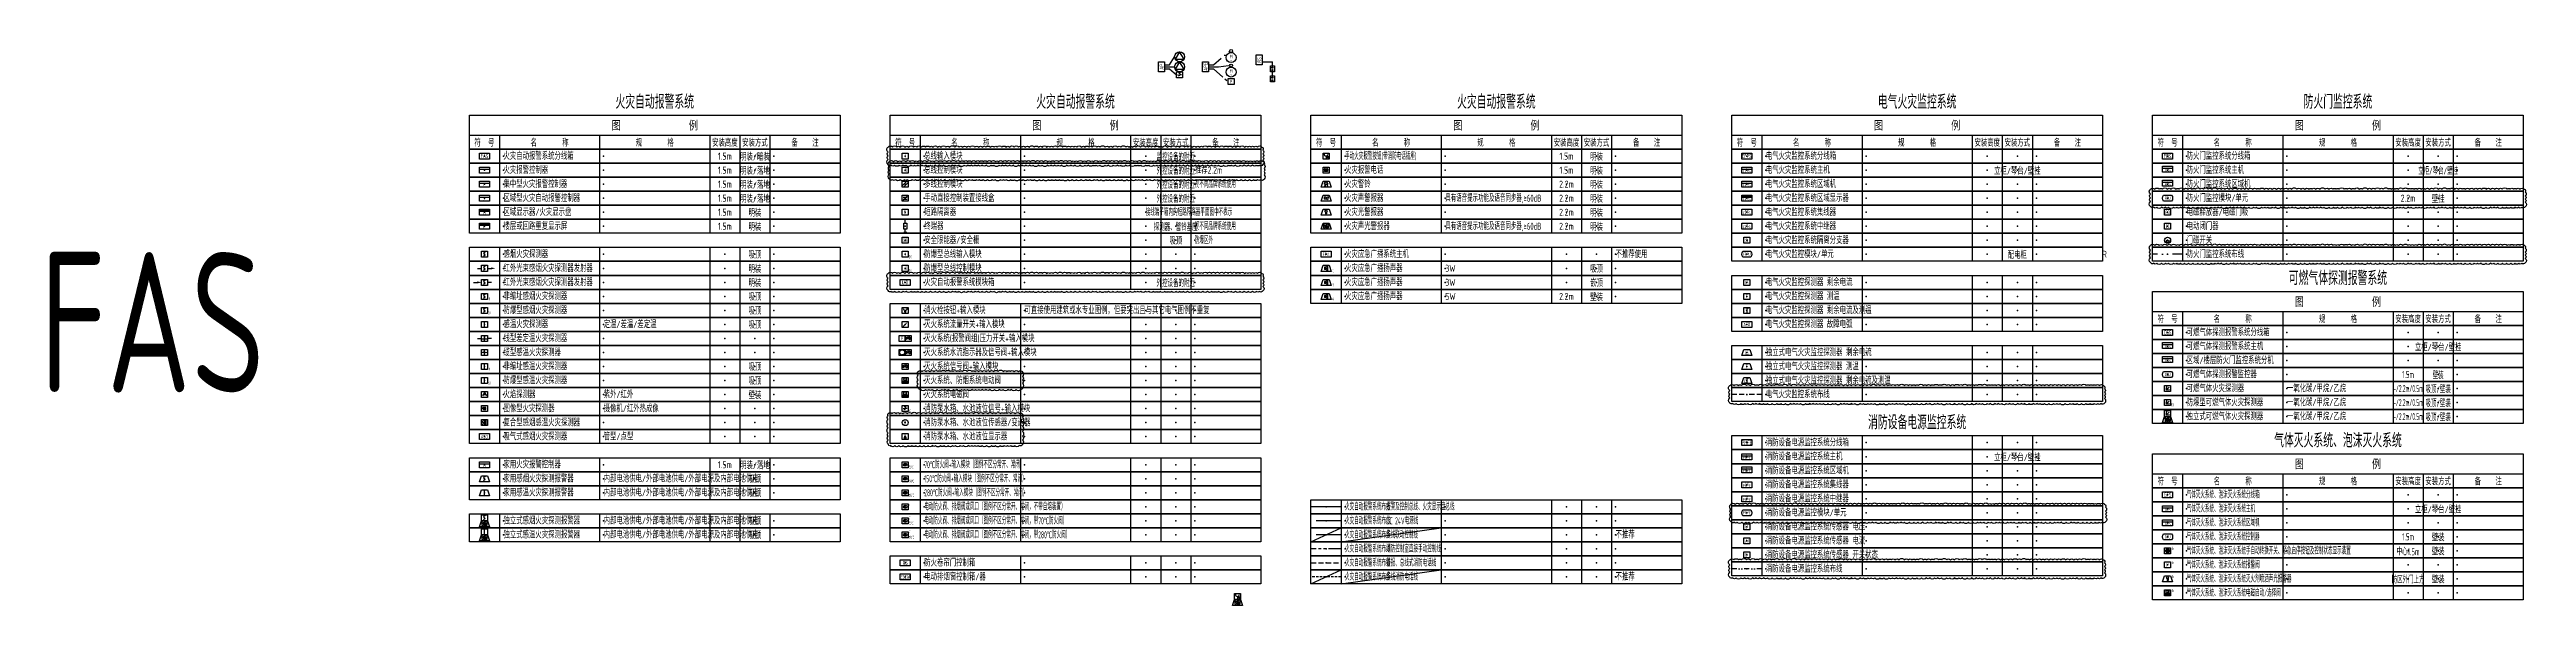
# Model space of a CAD drawing. Header units: millimetres. Extents: x -1582620 to 4754388, y -184455 to 3397362.
# Drawn here: x -713660 to -590049, y 57986 to 85732 of the extents above; entities that cross this region are included whole.
import ezdxf
from ezdxf.enums import TextEntityAlignment as Align

# ---------------------------------------------------------------- set-up
doc = ezdxf.new("R2010")
doc.units = ezdxf.units.MM
doc.header["$LTSCALE"] = 1000
doc.header["$MEASUREMENT"] = 0
for name, pattern in [('BORDER2', [0.875, 0.25, -0.125, 0.25, -0.125, 0, -0.125]), ('CENTER', [2, 1.25, -0.25, 0.25, -0.25]), ('DASHDOT', [1, 0.5, -0.25, 0, -0.25]), ('DIVIDE', [1.25, 0.5, -0.25, 0, -0.25, 0, -0.25]), ('DIVIDE2', [0.625, 0.25, -0.125, 0, -0.125, 0, -0.125]), ('HIDDEN', [0.375, 0.25, -0.125]), ('HIDDEN2', [0.1875, 0.125, -0.0625]), ('PHANTOM', [2.5, 1.25, -0.25, 0.25, -0.25, 0.25, -0.25]), ('PHANTOM2', [1.25, 0.625, -0.125, 0.125, -0.125, 0.125, -0.125])]:
    doc.linetypes.add(name, pattern=pattern)
for name, color, linetype in [('E-BAS-DEVC', 3, 'Continuous'), ('E-CTRL-WIRE', 4, 'PHANTOM2'), ('E-EFPS-DEVC', 3, 'Continuous'), ('E-EFPS-WIRE', 4, 'BORDER2'), ('E-FAS-DEVC', 3, 'Continuous'), ('E-FAS-EQPM', 3, 'Continuous'), ('E-FAS-WIRE', 4, 'Continuous'), ('E-FAS-WIRE2', 4, 'CENTER'), ('E-FAS-WIRE3', 4, 'PHANTOM'), ('E-FAS-WIRE4', 4, 'PHANTOM2'), ('E-FAS-WIRE5', 4, 'HIDDEN'), ('E-FAS-WIRE6', 4, 'HIDDEN2'), ('E-FDS-WIRE', 4, 'DIVIDE'), ('E-PMFE-DEVC', 3, 'Continuous'), ('E-PMFE-WIRE', 4, 'DIVIDE2'), ('E-POWR-DEVC', 3, 'Continuous'), ('E-POWR-EQPM', 3, 'Continuous'), ('E-POWR-WIRE', 4, 'DASHDOT'), ('E-UNIV-DIAG', 2, 'Continuous'), ('E-UNIV-EL', 140, 'Continuous'), ('E-UNIV-NOTE', 6, 'Continuous'), ('VPORTS', 7, 'Continuous')]:
    doc.layers.add(name, color=color, linetype=linetype)
doc.styles.add('TH-STYLE3', font='tssdeng.shx', dxfattribs={"width": 0.65, "bigfont": 'tssdchn.shx'})

msp = doc.modelspace()

# ---------------------------------------------------------------- texts
at = {"layer": 'E-UNIV-NOTE', "style": 'TH-STYLE3'}
for s, height, width, p in [('火灾自动报警系统', 700, 0.7, (-683456.67, 83161.98)), ('火灾自动报警系统', 700, 0.7, (-662456.67, 83161.98)), ('火灾自动报警系统', 700, 0.7, (-641456.67, 83161.98)), ('电气火灾监控系统', 700, 0.7, (-620456.67, 83161.98)), ('防火门监控系统', 700, 0.7, (-599456.67, 83161.98)), ('1.5m', 350, 0.7, (-679956.67, 80411.98)), ('明装/暗装', 350, 0.7, (-678456.67, 80411.98)), ('监控设备的附近', 350, 0.6, (-657456.67, 80411.98)), ('1.5m', 350, 0.7, (-637956.67, 80411.98)), ('明装', 350, 0.7, (-636456.67, 80411.98)), ('1.5m', 350, 0.7, (-679956.67, 79711.98)), ('1.5m', 350, 0.7, (-679956.67, 79011.98)), ('明装/落地', 350, 0.7, (-678456.67, 79711.98)), ('明装/落地', 350, 0.7, (-678456.67, 79011.98)), ('外控设备的附近', 350, 0.6, (-657456.67, 79711.98)), ('外控设备的附近', 350, 0.6, (-657456.67, 79011.98)), ('2.2m', 350, 0.7, (-637956.67, 79011.98)), ('1.5m', 350, 0.7, (-637956.67, 79711.98)), ('明装', 350, 0.7, (-636456.67, 79711.98)), ('明装', 350, 0.7, (-636456.67, 79011.98)), ('立柜/琴台/壁挂', 350, 0.7, (-615456.67, 79711.98)), ('立柜/琴台/壁挂', 350, 0.6, (-594456.67, 79711.98)), ('1.5m', 350, 0.7, (-679956.67, 78311.98)), ('明装/落地', 350, 0.7, (-678456.67, 78311.98)), ('外控设备的附近', 350, 0.6, (-657456.67, 78311.98)), ('2.2m', 350, 0.7, (-637956.67, 78311.98)), ('明装', 350, 0.7, (-636456.67, 78311.98)), ('2.2m', 350, 0.7, (-595956.67, 78311.98)), ('壁挂', 350, 0.7, (-594456.67, 78311.98)), ('1.5m', 350, 0.7, (-679956.67, 77611.98)), ('1.5m', 350, 0.7, (-679956.67, 76911.98)), ('明装', 350, 0.7, (-678456.67, 77611.98)), ('明装', 350, 0.7, (-678456.67, 76911.98)), ('探测器、警铃基座', 350, 0.6, (-657456.67, 76911.98)), ('2.2m', 350, 0.7, (-637956.67, 77611.98)), ('2.2m', 350, 0.7, (-637956.67, 76911.98)), ('明装', 350, 0.7, (-636456.67, 77611.98)), ('明装', 350, 0.7, (-636456.67, 76911.98)), ('FAS', 7000, 0.7, (-708536, 72129.47)), ('吸顶', 350, 0.7, (-678456.67, 75511.98)), ('吸顶', 350, 0.7, (-657456.67, 76211.98)), ('配电柜', 350, 0.7, (-615456.67, 75511.98)), ('R', 350, 0.7, (-611106.67, 75511.98)), ('明装', 350, 0.7, (-678456.67, 74811.98)), ('明装', 350, 0.7, (-678456.67, 74111.98)), ('外控设备的附近', 350, 0.6, (-657456.67, 74111.98)), ('嵌顶', 350, 0.7, (-636456.67, 74111.98)), ('吸顶', 350, 0.7, (-636456.67, 74811.98)), ('可燃气体探测报警系统', 700, 0.7, (-599456.67, 74361.98)), ('吸顶', 350, 0.7, (-678456.67, 73411.98)), ('吸顶', 350, 0.7, (-678456.67, 72711.98)), ('吸顶', 350, 0.7, (-678456.67, 72011.98)), ('立柜/琴台/壁挂', 350, 0.7, (-594456.67, 70911.98)), ('吸顶', 350, 0.7, (-678456.67, 69911.98)), ('吸顶', 350, 0.7, (-678456.67, 69211.98)), ('壁装', 350, 0.7, (-678456.67, 68511.98)), ('消防设备电源监控系统', 700, 0.7, (-620456.67, 67161.98)), ('立柜/琴台/壁挂', 350, 0.7, (-615456.67, 65411.98)), ('气体灭火系统、泡沫灭火系统', 700, 0.7, (-599456.67, 66261.98)), ('1.5m', 350, 0.7, (-679956.67, 65011.98)), ('明装/落地', 350, 0.7, (-678456.67, 65011.98)), ('吸顶', 350, 0.7, (-678456.67, 64311.98)), ('吸顶', 350, 0.7, (-678456.67, 63611.98)), ('吸顶', 350, 0.7, (-678456.67, 62211.98)), ('立柜/琴台/壁挂', 350, 0.7, (-594456.67, 62811.98)), ('吸顶', 350, 0.7, (-678456.67, 61511.98)), ('壁装', 350, 0.7, (-594456.67, 61411.98)), ('壁装', 350, 0.7, (-594456.67, 60711.98)), ('壁装', 350, 0.7, (-594456.67, 59311.98))]:
    msp.add_text(s, height=height, dxfattribs=dict(at, width=width)).set_placement(p, align=Align.MIDDLE)
at = {"layer": 'E-UNIV-NOTE', "linetype": 'Continuous', "style": 'TH-STYLE3', "width": 0.7}
for s, p in [('火灾自动报警系统分线箱', (-691006.67, 80411.98)), ('集中型火灾报警控制器', (-691006.67, 79011.98)), ('火灾报警控制器', (-691006.67, 79711.98)), ('区域型火灾自动报警控制器', (-691006.67, 78311.98)), ('火灾自动报警系统模块箱', (-670006.67, 74111.98)), ('一氧化碳/甲烷/乙烷', (-602006.67, 68811.98)), ('一氧化碳/甲烷/乙烷', (-602006.67, 68111.98)), ('一氧化碳/甲烷/乙烷', (-602006.67, 67411.98)), ('家用火灾报警控制器', (-691006.67, 65011.98)), ('内部电池供电/外部电池供电/外部电源及内部电池供电', (-686006.67, 64311.98)), ('内部电池供电/外部电池供电/外部电源及内部电池供电', (-686006.67, 63611.98)), ('内部电池供电/外部电池供电/外部电源及内部电池供电', (-686006.67, 62211.98)), ('内部电池供电/外部电池供电/外部电源及内部电池供电', (-686006.67, 61511.98))]:
    msp.add_text(s, height=350, dxfattribs=at).set_placement(p, align=Align.MIDDLE_LEFT)
at = {"layer": 'E-UNIV-NOTE', "style": 'TH-STYLE3'}
for s, width, p in [('总线输入模块', 0.7, (-670006.67, 80411.98)), ('手动火灾报警按钮(带消防电话插座)', 0.5, (-649006.67, 80411.98)), ('电气火灾监控系统分线箱', 0.7, (-628006.67, 80411.98)), ('防火门监控系统分线箱', 0.7, (-607006.67, 80411.98)), ('总线控制模块', 0.7, (-670006.67, 79711.98)), ('多线控制模块', 0.7, (-670006.67, 79011.98)), ('视不同品牌系统使用', 0.5, (-656506.67, 79011.98)), ('推荐2.2m', 0.7, (-656506.67, 79711.98)), ('火灾报警电话', 0.7, (-649006.67, 79711.98)), ('火灾警铃', 0.7, (-649006.67, 79011.98)), ('电气火灾监控系统主机', 0.7, (-628006.67, 79711.98)), ('电气火灾监控系统区域机', 0.7, (-628006.67, 79011.98)), ('防火门监控系统主机', 0.7, (-607006.67, 79711.98)), ('防火门监控系统区域机', 0.7, (-607006.67, 79011.98)), ('手动直接控制装置接线盒', 0.7, (-670006.67, 78311.98)), ('火灾声警报器', 0.7, (-649006.67, 78311.98)), ('具有语音提示功能及语音同步器,≥60dB', 0.6, (-644006.67, 78311.98)), ('电气火灾监控系统区域显示器', 0.7, (-628006.67, 78311.98)), ('防火门监控模块/单元', 0.7, (-607006.67, 78311.98)), ('楼层或回路重复显示屏', 0.7, (-691006.67, 76911.98)), ('区域显示器/火灾显示盘', 0.7, (-691006.67, 77611.98)), ('终端器', 0.7, (-670006.67, 76911.98)), ('短路隔离器', 0.7, (-670006.67, 77611.98)), ('接线端子箱内的短路隔离器平面图中不表示', 0.5, (-658956.67, 77611.98)), ('视不同品牌系统使用', 0.5, (-656506.67, 76911.98)), ('火灾光警报器', 0.7, (-649006.67, 77611.98)), ('火灾声光警报器', 0.7, (-649006.67, 76911.98)), ('具有语音提示功能及语音同步器,≥60dB', 0.6, (-644006.67, 76911.98)), ('电气火灾监控系统集线器', 0.7, (-628006.67, 77611.98)), ('电气火灾监控系统中继器', 0.7, (-628006.67, 76911.98)), ('电磁释放器/电磁门吸', 0.7, (-607006.67, 77611.98)), ('电动闭门器', 0.7, (-607006.67, 76911.98)), ('感烟火灾探测器', 0.7, (-691006.67, 75511.98)), ('安全限能器/安全栅', 0.7, (-670006.67, 76211.98)), ('防爆型总线输入模块', 0.7, (-670006.67, 75511.98)), ('防爆区外', 0.5, (-656506.67, 76211.98)), ('火灾应急广播系统主机', 0.7, (-649006.67, 75511.98)), ('不推荐使用', 0.7, (-635506.67, 75511.98)), ('电气火灾监控系统隔离分支器', 0.7, (-628006.67, 76211.98)), ('电气火灾监控模块/单元', 0.7, (-628006.67, 75511.98)), ('防火门监控系统布线', 0.7, (-607006.67, 75511.98)), ('门磁开关', 0.7, (-607006.67, 76211.98)), ('红外光束感烟火灾探测器发射器', 0.7, (-691006.67, 74811.98)), ('红外光束感烟火灾探测器发射器', 0.7, (-691006.67, 74111.98)), ('防爆型总线控制模块', 0.7, (-670006.67, 74811.98)), ('火灾应急广播扬声器', 0.7, (-649006.67, 74811.98)), ('火灾应急广播扬声器', 0.7, (-649006.67, 74111.98)), ('3W', 0.7, (-644006.67, 74811.98)), ('3W', 0.7, (-644006.67, 74111.98)), ('电气火灾监控探测器 剩余电流', 0.7, (-628006.67, 74111.98)), ('非编址感烟火灾探测器', 0.7, (-691006.67, 73411.98)), ('火灾应急广播扬声器', 0.7, (-649006.67, 73411.98)), ('5W', 0.7, (-644006.67, 73411.98)), ('电气火灾监控探测器 测温', 0.7, (-628006.67, 73411.98)), ('感温火灾探测器', 0.7, (-691006.67, 72011.98)), ('防爆型感烟火灾探测器', 0.7, (-691006.67, 72711.98)), ('定温/差温/差定温', 0.7, (-686006.67, 72011.98)), ('灭火系统流量开关+输入模块', 0.7, (-670006.67, 72011.98)), ('消火栓按钮+输入模块', 0.7, (-670006.67, 72711.98)), ('可直接使用建筑或水专业图例，但要突出且与其它电气图例不重复', 0.7, (-665006.67, 72711.98)), ('电气火灾监控探测器 剩余电流及测温', 0.7, (-628006.67, 72711.98)), ('电气火灾监控探测器 故障电弧', 0.7, (-628006.67, 72011.98)), ('可燃气体探测报警系统分线箱', 0.7, (-607006.67, 71611.98)), ('缆型感温火灾探测器', 0.7, (-691006.67, 70611.98)), ('线型差定温火灾探测器', 0.7, (-691006.67, 71311.98)), ('灭火系统(报警阀组)压力开关+输入模块', 0.7, (-670006.67, 71311.98)), ('灭火系统水流指示器及信号阀+输入模块', 0.7, (-670006.67, 70611.98)), ('独立式电气火灾监控探测器 剩余电流', 0.7, (-628006.67, 70611.98)), ('可燃气体探测报警系统主机', 0.7, (-607006.67, 70911.98)), ('非编址感温火灾探测器', 0.7, (-691006.67, 69911.98)), ('防爆型感温火灾探测器', 0.7, (-691006.67, 69211.98)), ('灭火系统信号阀+输入模块', 0.7, (-670006.67, 69911.98)), ('灭火系统、防烟系统电动阀', 0.7, (-670006.67, 69211.98)), ('独立式电气火灾监控探测器 测温', 0.7, (-628006.67, 69911.98)), ('独立式电气火灾监控探测器 剩余电流及测温', 0.7, (-628006.67, 69211.98)), ('可燃气体探测报警监控器', 0.7, (-607006.67, 69511.98)), ('区域/楼层防火门监控系统分机', 0.7, (-607006.67, 70211.98)), ('火焰探测器', 0.7, (-691006.67, 68511.98)), ('图像型火灾探测器', 0.7, (-691006.67, 67811.98)), ('摄像机/红外热成像', 0.7, (-686006.67, 67811.98)), ('紫外/红外', 0.7, (-686006.67, 68511.98)), ('灭火系统电磁阀', 0.7, (-670006.67, 68511.98)), ('消防泵水箱、水池液位信号+输入模块', 0.7, (-670006.67, 67811.98)), ('电气火灾监控系统布线', 0.7, (-628006.67, 68511.98)), ('可燃气体火灾探测器', 0.7, (-607006.67, 68811.98)), ('防爆型可燃气体火灾探测器', 0.7, (-607006.67, 68111.98)), ('复合型感烟感温火灾探测器', 0.7, (-691006.67, 67111.98)), ('消防泵水箱、水池液位传感器/变送器', 0.7, (-670006.67, 67111.98)), ('独立式可燃气体火灾探测器', 0.7, (-607006.67, 67411.98)), ('吸气式感烟火灾探测器', 0.7, (-691006.67, 66411.98)), ('管型/点型', 0.7, (-686006.67, 66411.98)), ('消防泵水箱、水池液位显示器', 0.7, (-670006.67, 66411.98)), ('消防设备电源监控系统分线箱', 0.7, (-628006.67, 66111.98)), ('消防设备电源监控系统主机', 0.7, (-628006.67, 65411.98)), ('家用感烟火灾探测报警器', 0.7, (-691006.67, 64311.98)), ('150℃防火阀+输入模块（图例不区分常开、常闭）', 0.5, (-670006.67, 64311.98)), ('70℃防火阀+输入模块（图例不区分常开、常闭）', 0.5, (-670006.67, 65011.98)), ('消防设备电源监控系统区域机', 0.7, (-628006.67, 64711.98)), ('家用感温火灾探测报警器', 0.7, (-691006.67, 63611.98)), ('280℃防火阀+输入模块（图例不区分常开、常闭）', 0.5, (-670006.67, 63611.98)), ('电动防火阀、排烟阀或风口（图例不区分常开、常闭，不带自熔装置）', 0.5, (-670006.67, 62911.98)), ('火灾自动报警系统布线', 0.5, (-649006.67, 62911.98)), ('报警及控制总线、火灾显示盘总线 ', 0.5, (-646956.67, 62911.98)), ('消防设备电源监控系统集线器', 0.7, (-628006.67, 64011.98)), ('消防设备电源监控系统中继器', 0.7, (-628006.67, 63311.98)), ('气体灭火系统、泡沫灭火系统分线箱', 0.5, (-607006.67, 63511.98)), ('独立式感烟火灾探测报警器', 0.7, (-691006.67, 62211.98)), ('电动防火阀、排烟阀或风口（图例不区分常开、常闭，带70℃防火阀）', 0.5, (-670006.67, 62211.98)), ('火灾自动报警系统布线', 0.5, (-649006.67, 62211.98)), ('DC 24V电源线', 0.5, (-646956.67, 62211.98)), ('消防设备电源监控模块/单元', 0.7, (-628006.67, 62611.98)), ('消防设备电源监控系统传感器 电压', 0.7, (-628006.67, 61911.98)), ('气体灭火系统、泡沫灭火系统主机', 0.5, (-607006.67, 62811.98)), ('气体灭火系统、泡沫灭火系统区域机', 0.5, (-607006.67, 62111.98)), ('独立式感温火灾探测报警器', 0.7, (-691006.67, 61511.98)), ('电动防火阀、排烟阀或风口（图例不区分常开、常闭，带280℃防火阀）', 0.5, (-670006.67, 61511.98)), ('火灾自动报警系统布线', 0.5, (-649006.67, 61511.98)), ('火灾自动报警系统布线', 0.5, (-649006.67, 60811.98)), ('消防控制室直接手动控制线', 0.5, (-646956.67, 60811.98)), ('多线联动控制线', 0.5, (-646956.67, 61511.98)), ('不推荐', 0.7, (-635506.67, 61511.98)), ('消防设备电源监控系统传感器 电流', 0.7, (-628006.67, 61211.98)), ('消防设备电源监控系统传感器 开关状态', 0.7, (-628006.67, 60511.98)), ('气体灭火系统、泡沫灭火系统控制器', 0.5, (-607006.67, 61411.98)), ('气体灭火系统、泡沫灭火系统手自动转换开关、紧急启停按钮及控制状态显示装置', 0.5, (-607006.67, 60711.98)), ('防火卷帘门控制箱', 0.7, (-670006.67, 60111.98)), ('电动排烟窗控制箱/器', 0.7, (-670006.67, 59411.98)), ('火灾自动报警系统布线', 0.5, (-649006.67, 60111.98)), ('火灾自动报警系统布线', 0.5, (-649006.67, 59411.98)), ('警报、总线式消防电话线', 0.5, (-646956.67, 60111.98)), ('多线消防电话线', 0.5, (-646956.67, 59411.98)), ('不推荐', 0.7, (-635506.67, 59411.98)), ('消防设备电源监控系统布线', 0.7, (-628006.67, 59811.98)), ('气体灭火系统、泡沫灭火系统报警阀', 0.5, (-607006.67, 60011.98)), ('气体灭火系统、泡沫灭火系统灭火剂喷洒声光报警器', 0.5, (-607006.67, 59311.98)), ('气体灭火系统、泡沫灭火系统电磁启动/选择阀', 0.5, (-607006.67, 58611.98))]:
    msp.add_text(s, height=350, dxfattribs=dict(at, width=width)).set_placement(p, align=Align.MIDDLE_LEFT)
at = {"layer": 'E-UNIV-NOTE', "linetype": 'Continuous', "style": 'TH-STYLE3'}
for s, width, p in [('2.2m', 0.7, (-637956.67, 73411.98)), ('壁装', 0.7, (-636456.67, 73411.98)), ('1.5m', 0.6, (-595956.67, 69511.98)), ('壁装', 0.6, (-594456.67, 69511.98)), ('-/2.2m/0.5m', 0.5, (-595956.67, 68811.98)), ('-/2.2m/0.5m', 0.5, (-595956.67, 68111.98)), ('吸顶/壁装', 0.6, (-594456.67, 68811.98)), ('吸顶/壁装', 0.6, (-594456.67, 68111.98)), ('-/2.2m/0.5m', 0.5, (-595956.67, 67411.98)), ('吸顶/壁装', 0.6, (-594456.67, 67411.98)), ('中心1.5m', 0.6, (-595956.67, 60711.98)), ('1.5m', 0.6, (-595956.67, 61411.98)), ('防区外门上方', 0.6, (-595956.67, 59311.98))]:
    msp.add_text(s, height=350, dxfattribs=dict(at, width=width)).set_placement(p, align=Align.MIDDLE)

# ---------------------------------------------------------------- blocks, each defined once
blk = doc.blocks.new('E-BKTS2')
for p, q in [((0, 0), (185, 0)), ((0, -7), (0, 0)), ((185, 0), (185, -7)), ((185, -7), (0, -7))]:
    blk.add_line(p, q)
at = {"linetype": 'Continuous'}
for p, q in [((15, 0), (15, -7)), ((65, 0), (65, -7)), ((120, 0), (120, -7)), ((135, 0), (135, -7)), ((150, 0), (150, -7))]:
    blk.add_line(p, q, dxfattribs=at)
for p in [(7.5, -3.5), (17, -3.5), (67, -3.5), (127.5, -3.5), (142.5, -3.5), (152, -3.5)]:
    blk.add_point(p, dxfattribs=at)
blk = doc.blocks.new('E-BKTS1')
blk.add_line((0, -10), (185, -10))
at = {"linetype": 'Continuous'}
for p, q in [((15, -10), (15, -17)), ((65, -10), (65, -17)), ((120, -10), (120, -17)), ((135, -10), (135, -17)), ((150, -10), (150, -17))]:
    blk.add_line(p, q, dxfattribs=at)
blk.add_lwpolyline([(0, 0), (185, 0), (185, -17), (0, -17)], close=True)
at = {"layer": 'E-UNIV-NOTE', "linetype": 'Continuous', "style": 'TH-STYLE3', "width": 0.7}
for s, p in [('符  号', (7.5, -13.5)), ('名       称', (40, -13.5)), ('规       格', (92.5, -13.5)), ('备    注', (167.5, -13.5))]:
    blk.add_text(s, height=3.5, dxfattribs=at).set_placement(p, align=Align.MIDDLE)
at = {"layer": 'E-UNIV-NOTE', "style": 'TH-STYLE3', "width": 0.7}
for s, height, p in [('图                例', 5, (92.5, -5)), ('安装高度', 3.5, (127.5, -13.5)), ('安装方式', 3.5, (142.5, -13.5))]:
    blk.add_text(s, height=height, dxfattribs=at).set_placement(p, align=Align.MIDDLE)
blk = doc.blocks.new('E-BFAS810')
blk.add_lwpolyline([(-2.5, -1.5), (-2.5, 1.5), (2.5, 1.5), (2.5, -1.5)], close=True)
at = {"layer": 'E-UNIV-EL', "style": 'TH-STYLE3', "width": 0.7}
blk.add_attdef('BOX', text='', height=2, dxfattribs=at).set_placement((0, 0), align=Align.MIDDLE)
blk = doc.blocks.new('E-BFAS510')
blk.add_lwpolyline([(-1.5, -1.5), (-1.5, 1.5), (1.5, 1.5), (1.5, -1.5)], close=True)
at = {"layer": 'E-UNIV-EL', "style": 'TH-STYLE3', "width": 0.7}
blk.add_attdef('F', text='', height=1.7, dxfattribs=at).set_placement((0, 0), align=Align.MIDDLE)
blk = doc.blocks.new('E-BFAS521')
blk.add_lwpolyline([(-1.5, -1.5), (-1.5, 1.5), (1.5, 1.5), (1.5, -1.5)], close=True)
at = {"layer": 'E-UNIV-EL'}
for p, q in [((-1.5, -0.8), (0.8, 1.5)), ((-0.8, -1.5), (1.5, 0.8))]:
    blk.add_line(p, q, dxfattribs=at)
blk = doc.blocks.new('E-BFAS522')
blk.add_lwpolyline([(-1.5, -1.5), (-1.5, 1.5), (1.5, 1.5), (1.5, -1.5)], close=True)
at = {"layer": 'E-UNIV-EL'}
for p, q in [((-1.5, -1.5), (1.5, 1.5)), ((-1, 0.5), (1, 0.5)), ((-1, -0.5), (1, -0.5))]:
    blk.add_line(p, q, dxfattribs=at)
blk = doc.blocks.new('E-BFAS540')
blk.add_lwpolyline([(-1.5, -1.5), (-1.5, 1.5), (1.5, 1.5), (1.5, -1.5)], close=True)
at = {"layer": 'E-UNIV-EL', "style": 'TH-STYLE3', "width": 0.7}
blk.add_attdef('F', text='', height=1.7, dxfattribs=at).set_placement((0, 0), align=Align.MIDDLE)
blk = doc.blocks.new('E-BFAS610')
blk.add_lwpolyline([(-1.5, -1.5), (-1.5, 1.5), (1.5, 1.5), (1.5, -1.5)], close=True)
at = {"layer": 'E-UNIV-EL'}
for p, q in [((0, 0), (0, -1)), ((-0.5, -0.5), (0.5, -0.5))]:
    blk.add_line(p, q, dxfattribs=at)
blk.add_arc((0, 1), 1, 180, 0, dxfattribs=at)
blk = doc.blocks.new('E-BFAS620')
blk.add_lwpolyline([(-1.5, -1.5), (-1.5, 1.5), (1.5, 1.5), (1.5, -1.5)], close=True)
at = {"layer": 'E-UNIV-EL', "style": 'TH-STYLE3', "width": 0.7}
blk.add_attdef('F', text='', height=1.7, dxfattribs=at).set_placement((0, 0), align=Align.MIDDLE)
blk = doc.blocks.new('E-BFAS621-2')
blk.add_lwpolyline([(-1.5, -1.5), (-1.5, 1.5), (1.5, 1.5), (1.5, -1.5)], close=True)
at = {"layer": 'E-UNIV-EL'}
for p in [(0, 0), (0.6, 1.2)]:
    blk.add_line(p, (0, 1.2), dxfattribs=at)
blk.add_lwpolyline([(1, -0.6), (1, 0.6), (-1, -0.6), (-1, 0.6)], close=True, dxfattribs=at)
blk = doc.blocks.new('E-BFAS622')
blk.add_lwpolyline([(-1.5, -1.5), (-1.5, 1.5), (1.5, 1.5), (1.5, -1.5)], close=True)
at = {"layer": 'E-UNIV-EL'}
blk.add_circle((0, 0), 1.3, dxfattribs=at)
at = {"layer": 'E-UNIV-EL', "style": 'TH-STYLE3', "width": 0.7}
blk.add_attdef('S', text='', height=1.7, dxfattribs=at).set_placement((0, 0), align=Align.MIDDLE)
blk = doc.blocks.new('E-BFAS550')
blk.add_lwpolyline([(-1.5, -1.5), (-1.5, 1.5), (1.5, 1.5), (1.5, -1.5)], close=True)
at = {"layer": 'E-UNIV-EL', "style": 'TH-STYLE3', "width": 0.7}
blk.add_attdef('F', text='', height=1.7, dxfattribs=at).set_placement((0, 0), align=Align.MIDDLE)
blk = doc.blocks.new('E-BFAS520')
blk.add_lwpolyline([(-1.5, -1.5), (-1.5, 1.5), (1.5, 1.5), (1.5, -1.5)], close=True)
at = {"layer": 'E-UNIV-EL', "style": 'TH-STYLE3', "width": 0.5}
blk.add_attdef('F', text='', height=1.7, dxfattribs=at).set_placement((0, 0), align=Align.MIDDLE)
blk = doc.blocks.new('E-BFAS110')
blk.add_lwpolyline([(-1.5, -1.5), (-1.5, 1.5), (1.5, 1.5), (1.5, -1.5)], close=True)
at = {"layer": 'E-UNIV-EL'}
blk.add_lwpolyline([(0.4, 1.1), (-0.4, 0.4), (0.4, -0.4), (-0.4, -1.1)], dxfattribs=at)
blk = doc.blocks.new('E-BFAS112')
blk.add_lwpolyline([(-1.5, -1.5), (-1.5, 1.5), (1.5, 1.5), (1.5, -1.5)], close=True)
at = {"layer": 'E-UNIV-EL'}
for p, q in [((-3.5, 0), (-1.5, 0)), ((1.5, 0), (3.5, 0))]:
    blk.add_line(p, q, dxfattribs=at)
blk.add_lwpolyline([(0.4, 1.1), (-0.4, 0.4), (0.4, -0.4), (-0.4, -1.1)], dxfattribs=at)
blk.add_lwpolyline([(3.5, 0, 1, 0, 0), (5.5, 0, 0, 0, 0)], format="xyseb", dxfattribs=at)
blk = doc.blocks.new('E-BFAS113')
blk.add_lwpolyline([(-1.5, -1.5), (-1.5, 1.5), (1.5, 1.5), (1.5, -1.5)], close=True)
at = {"layer": 'E-UNIV-EL'}
for p, q in [((-5.5, 0), (-3.5, 0)), ((3.5, 0), (1.5, 0))]:
    blk.add_line(p, q, dxfattribs=at)
blk.add_lwpolyline([(-3.5, 0, 1, 0, 0), (-1.5, 0, 0, 0, 0)], format="xyseb", dxfattribs=at)
blk.add_lwpolyline([(0.4, 1.1), (-0.4, 0.4), (0.4, -0.4), (-0.4, -1.1)], dxfattribs=at)
blk = doc.blocks.new('E-BFAS122')
blk.add_lwpolyline([(-1.5, -1.5), (-1.5, 1.5), (1.5, 1.5), (1.5, -1.5)], close=True)
at = {"layer": 'E-UNIV-EL'}
for p, q in [((-3.5, 0), (-1.5, 0)), ((0.3, 0.6), (-0.3, 0.6)), ((0, -1), (0, 1)), ((3.5, 0), (1.5, 0)), ((1.5, -0.3), (-1.5, -0.3))]:
    blk.add_line(p, q, dxfattribs=at)
at = {"layer": 'E-UNIV-EL', "const_width": 0.25}
blk.add_lwpolyline([(-0.125, -0.75, 1), (0.125, -0.75, 1)], format="xyb", close=True, dxfattribs=at)
blk = doc.blocks.new('E-BFAS123')
blk.add_lwpolyline([(-1.5, -1.5), (-1.5, 1.5), (1.5, 1.5), (1.5, -1.5)], close=True)
at = {"layer": 'E-UNIV-EL'}
blk.add_line((0, -1), (0, 1), dxfattribs=at)
blk.add_lwpolyline([(1.5, 0.1), (1.2, -0.2), (0.9, 0.2), (0.5, -0.2), (0.2, 0.2), (-0.2, -0.2), (-0.5, 0.2), (-0.9, -0.2), (-1.2, 0.2), (-1.5, -0.1)], dxfattribs=at)
at = {"layer": 'E-UNIV-EL', "const_width": 0.25}
blk.add_lwpolyline([(-0.1, -0.8, 1), (0.1, -0.8, 1)], format="xyb", close=True, dxfattribs=at)
blk = doc.blocks.new('E-BFAS120')
blk.add_lwpolyline([(-1.5, -1.5), (-1.5, 1.5), (1.5, 1.5), (1.5, -1.5)], close=True)
at = {"layer": 'E-UNIV-EL'}
blk.add_line((0, -1), (0, 1), dxfattribs=at)
at = {"layer": 'E-UNIV-EL', "const_width": 0.25}
blk.add_lwpolyline([(-0.125, -0.75, 1), (0.125, -0.75, 1)], format="xyb", close=True, dxfattribs=at)
blk = doc.blocks.new('E-BFAS130')
blk.add_lwpolyline([(-1.5, -1.5), (-1.5, 1.5), (1.5, 1.5), (1.5, -1.5)], close=True)
at = {"layer": 'E-UNIV-EL'}
for q in [(-1, -0.7), (1, -0.7)]:
    blk.add_line((0, 1), q, dxfattribs=at)
blk = doc.blocks.new('E-BFAS150')
blk.add_lwpolyline([(-1.5, -1.5), (-1.5, 1.5), (1.5, 1.5), (1.5, -1.5)], close=True)
at = {"layer": 'E-UNIV-EL'}
for p, q in [((0, 1.5), (0, -1.5)), ((0.8, -1), (0.8, 1))]:
    blk.add_line(p, q, dxfattribs=at)
blk.add_lwpolyline([(-0.4, 1.1), (-1.1, 0.4), (-0.4, -0.4), (-1.1, -1.1)], dxfattribs=at)
at = {"layer": 'E-UNIV-EL', "const_width": 0.25}
blk.add_lwpolyline([(0.6, -0.8, 1), (0.9, -0.8, 1)], format="xyb", close=True, dxfattribs=at)
blk = doc.blocks.new('E-BFAS160')
blk.add_lwpolyline([(-2.5, -1.5), (-2.5, 1.5), (2.5, 1.5), (2.5, -1.5)], close=True)
at = {"layer": 'E-UNIV-EL', "style": 'TH-STYLE3', "width": 0.7}
blk.add_attdef('F', text='', height=1.7, dxfattribs=at).set_placement((0, 0), align=Align.MIDDLE)
blk = doc.blocks.new('E-BFAS310')
blk.add_lwpolyline([(-2.5, -1.5), (-1.5, 1.5), (1.5, 1.5), (2.5, -1.5)], close=True)
at = {"layer": 'E-UNIV-EL'}
blk.add_line((1, 0), (-1, 0), dxfattribs=at)
for points in [[(-0.5, 0), (-0.5, -1), (-1, -1)], [(0.5, 0), (0.5, -1), (1, -1)]]:
    blk.add_lwpolyline(points, dxfattribs=at)
blk.add_arc((0, 0), 1, 0, 180, dxfattribs=at)
blk = doc.blocks.new('E-BFAS311')
blk.add_lwpolyline([(-2.5, -1.5), (-1.5, 1.5), (1.5, 1.5), (2.5, -1.5)], close=True)
at = {"layer": 'E-UNIV-EL'}
for p, q in [((-1, 0.5), (-1, -0.5)), ((0, 0.5), (-1, 0.5)), ((0, 0.2), (1.2, 0.8)), ((0, -0.5), (0, 0.5)), ((1.2, 0.8), (0.8, -0.8)), ((0, -0.5), (-1, -0.5)), ((0, -0.2), (0.8, -0.8))]:
    blk.add_line(p, q, dxfattribs=at)
blk = doc.blocks.new('E-BFAS320')
blk.add_lwpolyline([(-2.5, -1.5), (-1.5, 1.5), (1.5, 1.5), (2.5, -1.5)], close=True)
at = {"layer": 'E-UNIV-EL'}
for p, q in [((-0.3, 0.1), (-0.3, -0.8)), ((0.3, 0.1), (0.3, -0.8)), ((0.3, -0.8), (-0.3, -0.8))]:
    blk.add_line(p, q, dxfattribs=at)
blk.add_circle((0, 0.5), 0.5, dxfattribs=at)
blk = doc.blocks.new('E-BFAS330')
blk.add_lwpolyline([(-2.5, -1.5), (-1.5, 1.5), (1.5, 1.5), (2.5, -1.5)], close=True)
at = {"layer": 'E-UNIV-EL'}
for p, q in [((-1.6, 1), (-0.2, 0.6)), ((-1.1, 0), (-1.6, 1)), ((-0.5, 0), (-1.3, 0)), ((-1.3, 0), (-1.3, -0.8)), ((-0.7, 0), (-0.2, 0.6)), ((-0.5, 0), (-0.5, -0.8)), ((0, 1.5), (0, -1.5)), ((0.6, 0.1), (0.6, -0.8)), ((1.2, 0.1), (1.2, -0.8)), ((-1.3, -0.8), (-0.5, -0.8)), ((1.2, -0.8), (0.6, -0.8))]:
    blk.add_line(p, q, dxfattribs=at)
blk.add_circle((0.9, 0.5), 0.5, dxfattribs=at)
blk = doc.blocks.new('E-BFAS020')
blk.add_lwpolyline([(-2.5, -1.5), (-2.5, 1.5), (2.5, 1.5), (2.5, -1.5)], close=True)
at = {"layer": 'E-UNIV-EL'}
blk.add_line((-2.5, 0.5), (2.5, 0.5), dxfattribs=at)
blk = doc.blocks.new('E-BFAS021')
blk.add_lwpolyline([(-2.5, -1.5), (-2.5, 1.5), (2.5, 1.5), (2.5, -1.5)], close=True)
at = {"layer": 'E-UNIV-EL'}
blk.add_line((-2.5, 0.5), (2.5, 0.5), dxfattribs=at)
at = {"layer": 'E-UNIV-EL', "style": 'TH-STYLE3', "width": 0.7}
blk.add_attdef('F', text='', height=1.5, dxfattribs=at).set_placement((0, -0.5), align=Align.MIDDLE)
blk = doc.blocks.new('E-BFAS022')
blk.add_lwpolyline([(-2.5, -1.5), (-2.5, 1.5), (2.5, 1.5), (2.5, -1.5)], close=True)
at = {"layer": 'E-UNIV-EL'}
blk.add_line((-2.5, 0.5), (2.5, 0.5), dxfattribs=at)
at = {"layer": 'E-UNIV-EL', "style": 'TH-STYLE3', "width": 0.7}
blk.add_attdef('F', text='', height=1.5, dxfattribs=at).set_placement((0, -0.5), align=Align.MIDDLE)
blk = doc.blocks.new('E-BFAS010')
blk.add_lwpolyline([(-2.5, -1.5), (-2.5, 1.5), (2.5, 1.5), (2.5, -1.5)], close=True)
at = {"layer": 'E-UNIV-EL', "style": 'TH-STYLE3', "width": 0.7}
blk.add_attdef('BOX', text='', height=2, dxfattribs=at).set_placement((0, 0), align=Align.MIDDLE)
blk = doc.blocks.new('E-BFAS030')
blk.add_lwpolyline([(-2.5, -1.5), (-2.5, 1.5), (2.5, 1.5), (2.5, -1.5)], close=True)
at = {"layer": 'E-UNIV-EL'}
for p, q in [((-2.5, 1), (2.5, 1)), ((-2.5, 0.5), (2.5, 0.5))]:
    blk.add_line(p, q, dxfattribs=at)
at = {"layer": 'E-UNIV-EL', "style": 'TH-STYLE3', "width": 0.7}
blk.add_attdef('F', text='', height=1.5, dxfattribs=at).set_placement((0, -0.5), align=Align.MIDDLE)
blk = doc.blocks.new('E-BFAS031')
blk.add_lwpolyline([(-2.5, -1.5), (-2.5, 1.5), (2.5, 1.5), (2.5, -1.5)], close=True)
at = {"layer": 'E-UNIV-EL'}
for p, q in [((-2.5, 1), (2.5, 1)), ((-2.5, 0.5), (2.5, 0.5))]:
    blk.add_line(p, q, dxfattribs=at)
at = {"layer": 'E-UNIV-EL', "style": 'TH-STYLE3', "width": 0.7}
blk.add_attdef('F', text='', height=1.5, dxfattribs=at).set_placement((0, -0.5), align=Align.MIDDLE)
blk = doc.blocks.new('E-BFAS420')
blk.add_lwpolyline([(-2.5, -1.5), (-2.5, 1.5), (2.5, 1.5), (2.5, -1.5)], close=True)
at = {"layer": 'E-UNIV-EL', "style": 'TH-STYLE3', "width": 0.7}
blk.add_attdef('F', text='', height=1.7, dxfattribs=at).set_placement((0, 0), align=Align.MIDDLE)
blk = doc.blocks.new('E-BFAS212')
blk.add_lwpolyline([(-1.5, -1.5), (-1.5, 1.5), (1.5, 1.5), (1.5, -1.5)], close=True)
at = {"layer": 'E-UNIV-EL'}
blk.add_line((0, 0), (0, -1), dxfattribs=at)
for radius in [0.5, 0.25]:
    blk.add_circle((0.75, -0.5), radius, dxfattribs=at)
blk.add_arc((0, 1), 1, 180, 0, dxfattribs=at)
blk = doc.blocks.new('E-BFAS220')
blk.add_lwpolyline([(-1.5, -1.5), (-1.5, 1.5), (1.5, 1.5), (1.5, -1.5)], close=True)
at = {"layer": 'E-UNIV-EL'}
blk.add_lwpolyline([(0.6, 0), (1, 0, 1), (-1, 0), (-0.6, 0)], format="xyb", dxfattribs=at)
blk.add_lwpolyline([(-0.7, -0.7), (-0.5, 0.3), (0.5, 0.3), (0.7, -0.7)], close=True, dxfattribs=at)
blk = doc.blocks.new('E-BFAS110-2')
blk.add_lwpolyline([(-1.5, -1.5), (-1.5, 1.5), (1.5, 1.5), (1.5, -1.5)], close=True)
at = {"layer": 'E-UNIV-EL'}
blk.add_lwpolyline([(0.4, 1.1), (-0.4, 0.4), (0.4, -0.4), (-0.4, -1.1)], dxfattribs=at)
at = {"layer": 'E-UNIV-EL', "style": 'TH-STYLE3', "width": 0.5}
blk.add_attdef('F', text='', height=1.5, dxfattribs=at).set_placement((2.5, -1.2), align=Align.MIDDLE)
blk = doc.blocks.new('E-BFAS110-3')
blk.add_lwpolyline([(-1.5, -1.5), (-1.5, 1.5), (1.5, 1.5), (1.5, -1.5)], close=True)
at = {"layer": 'E-UNIV-EL'}
blk.add_lwpolyline([(0.4, 1.1), (-0.4, 0.4), (0.4, -0.4), (-0.4, -1.1)], dxfattribs=at)
at = {"layer": 'E-UNIV-EL', "style": 'TH-STYLE3', "width": 0.5}
blk.add_attdef('F', text='', height=1.5, dxfattribs=at).set_placement((2.5, -1.2), align=Align.MIDDLE)
blk = doc.blocks.new('E-BFAS120-2')
blk.add_lwpolyline([(-1.5, -1.5), (-1.5, 1.5), (1.5, 1.5), (1.5, -1.5)], close=True)
at = {"layer": 'E-UNIV-EL'}
blk.add_line((0, -1), (0, 1), dxfattribs=at)
at = {"layer": 'E-UNIV-EL', "const_width": 0.25}
blk.add_lwpolyline([(-0.125, -0.75, 1), (0.125, -0.75, 1)], format="xyb", close=True, dxfattribs=at)
at = {"layer": 'E-UNIV-EL', "style": 'TH-STYLE3', "width": 0.5}
blk.add_attdef('F', text='', height=1.5, dxfattribs=at).set_placement((2.5, -1.25), align=Align.MIDDLE)
blk = doc.blocks.new('E-BFAS120-3')
blk.add_lwpolyline([(-1.5, -1.5), (-1.5, 1.5), (1.5, 1.5), (1.5, -1.5)], close=True)
at = {"layer": 'E-UNIV-EL'}
blk.add_line((0, -1), (0, 1), dxfattribs=at)
at = {"layer": 'E-UNIV-EL', "const_width": 0.25}
blk.add_lwpolyline([(-0.125, -0.75, 1), (0.125, -0.75, 1)], format="xyb", close=True, dxfattribs=at)
at = {"layer": 'E-UNIV-EL', "style": 'TH-STYLE3', "width": 0.5}
blk.add_attdef('F', text='', height=1.5, dxfattribs=at).set_placement((2.5, -1.25), align=Align.MIDDLE)
blk = doc.blocks.new('E-BFAS510-3')
blk.add_lwpolyline([(-1.5, -1.5), (-1.5, 1.5), (1.5, 1.5), (1.5, -1.5)], close=True)
at = {"layer": 'E-UNIV-EL', "style": 'TH-STYLE3'}
for tag, height, width, p in [('F', 1.7, 0.7, (0, 0)), ('S', 1.5, 0.5, (2.5, -1.25))]:
    blk.add_attdef(tag, text='', height=height, dxfattribs=dict(at, width=width)).set_placement(p, align=Align.MIDDLE)
blk = doc.blocks.new('E-BFAS520-3')
blk.add_lwpolyline([(-1.5, -1.5), (-1.5, 1.5), (1.5, 1.5), (1.5, -1.5)], close=True)
at = {"layer": 'E-UNIV-EL', "style": 'TH-STYLE3', "width": 0.5}
for tag, height, p in [('F', 1.7, (0, 0)), ('S', 1.5, (2.5, -1.25))]:
    blk.add_attdef(tag, text='', height=height, dxfattribs=at).set_placement(p, align=Align.MIDDLE)
blk = doc.blocks.new('E-BFAS711')
blk.add_lwpolyline([(-1.5, -1.5), (-1.5, 1.5), (1.5, 1.5), (1.5, -1.5)], close=True)
at = {"layer": 'E-UNIV-EL'}
blk.add_line((1, 0), (-1, 0), dxfattribs=at)
blk.add_circle((0, 0), 0.8, dxfattribs=at)
at = {"layer": 'E-UNIV-EL', "style": 'TH-STYLE3', "width": 0.5}
blk.add_attdef('F', text='', height=1.5, dxfattribs=at).set_placement((3, -1.25), align=Align.MIDDLE)
blk = doc.blocks.new('E-BFAS712')
blk.add_lwpolyline([(-1.5, -1.5), (-1.5, 1.5), (1.5, 1.5), (1.5, -1.5)], close=True)
at = {"layer": 'E-UNIV-EL'}
blk.add_line((1, 0), (-1, 0), dxfattribs=at)
blk.add_circle((0, 0), 0.8, dxfattribs=at)
at = {"layer": 'E-UNIV-EL', "style": 'TH-STYLE3', "width": 0.5}
blk.add_attdef('F', text='', height=1.5, dxfattribs=at).set_placement((3, -1.25), align=Align.MIDDLE)
blk = doc.blocks.new('E-BFAS730')
blk.add_lwpolyline([(-1.5, -1.5), (-1.5, 1.5), (1.5, 1.5), (1.5, -1.5)], close=True)
at = {"layer": 'E-UNIV-EL'}
blk.add_line((-0.7, 0.7), (0.7, -0.7), dxfattribs=at)
blk.add_circle((0, 0), 0.8, dxfattribs=at)
at = {"layer": 'E-UNIV-EL', "style": 'TH-STYLE3', "width": 0.5}
blk.add_attdef('F', text='', height=1.5, dxfattribs=at).set_placement((2.2, 1.2), align=Align.MIDDLE)
blk = doc.blocks.new('E-BFAS731')
blk.add_lwpolyline([(-1.5, -1.5), (-1.5, 1.5), (1.5, 1.5), (1.5, -1.5)], close=True)
at = {"layer": 'E-UNIV-EL'}
blk.add_line((-0.7, 0.7), (0.7, -0.7), dxfattribs=at)
blk.add_circle((0, 0), 0.8, dxfattribs=at)
at = {"layer": 'E-UNIV-EL', "style": 'TH-STYLE3', "width": 0.5}
for p in [(2.2, 1.2), (3, -1.2)]:
    blk.add_attdef('F', text='', height=1.5, dxfattribs=at).set_placement(p, align=Align.MIDDLE)
blk = doc.blocks.new('E-BFAS732')
blk.add_lwpolyline([(-1.5, -1.5), (-1.5, 1.5), (1.5, 1.5), (1.5, -1.5)], close=True)
at = {"layer": 'E-UNIV-EL'}
blk.add_line((-0.7, 0.7), (0.7, -0.7), dxfattribs=at)
blk.add_circle((0, 0), 0.8, dxfattribs=at)
at = {"layer": 'E-UNIV-EL', "style": 'TH-STYLE3', "width": 0.5}
for p in [(2.2, 1.2), (3, -1.2)]:
    blk.add_attdef('F', text='', height=1.5, dxfattribs=at).set_placement(p, align=Align.MIDDLE)
blk = doc.blocks.new('E-BFAS630-2')
blk.add_lwpolyline([(-1.5, -1.5), (-1.5, 1.5), (1.5, 1.5), (1.5, -1.5)], close=True)
at = {"layer": 'E-UNIV-EL'}
for p, q in [((0, 0.7), (0, 0.5)), ((0, 0.4), (0, 0.2)), ((0, 0.1), (0, 0)), ((0.2, 1.1), (0.5, 1.1)), ((-1, 0), (-0.5, 0)), ((0, -0.1), (0, -0.3))]:
    blk.add_line(p, q, dxfattribs=at)
blk.add_lwpolyline([(0, 1.4, -0.533333), (0, 0.7, -0.533333)], format="xyb", close=True, dxfattribs=at)
blk.add_lwpolyline([(1, 0), (0.5, 0), (-0.5, -0.6)], dxfattribs=at)
at = {"layer": 'E-UNIV-EL', "style": 'TH-STYLE3', "width": 0.5}
blk.add_attdef('F', text='', height=1.5, dxfattribs=at).set_placement((2.5, -1.3), align=Align.MIDDLE)
blk = doc.blocks.new('E-BFAS410-2')
blk.add_lwpolyline([(-2.5, -1.5), (-1.5, 1.5), (1.5, 1.5), (2.5, -1.5)], close=True)
at = {"layer": 'E-UNIV-EL'}
for p, q in [((0, 0.5), (-0.8, 0.5)), ((-0.8, 0.5), (-0.8, -0.5)), ((0, 0.5), (0.8, 1.2)), ((0, -0.5), (0, 0.5)), ((0.8, 1.2), (0.8, -1.2)), ((0, -0.5), (-0.8, -0.5)), ((0, -0.5), (0.8, -1.2))]:
    blk.add_line(p, q, dxfattribs=at)
at = {"layer": 'E-UNIV-EL', "style": 'TH-STYLE3', "width": 0.5}
blk.add_attdef('F', text='', height=1.5, dxfattribs=at).set_placement((3.5, -1.2), align=Align.MIDDLE)
blk = doc.blocks.new('E-BFAS410-3')
blk.add_lwpolyline([(-2.5, -1.5), (-1.5, 1.5), (1.5, 1.5), (2.5, -1.5)], close=True)
at = {"layer": 'E-UNIV-EL'}
for p, q in [((0, 0.5), (-0.8, 0.5)), ((-0.8, 0.5), (-0.8, -0.5)), ((0, 0.5), (0.8, 1.2)), ((0, -0.5), (0, 0.5)), ((0.8, 1.2), (0.8, -1.2)), ((0, -0.5), (-0.8, -0.5)), ((0, -0.5), (0.8, -1.2))]:
    blk.add_line(p, q, dxfattribs=at)
at = {"layer": 'E-UNIV-EL', "style": 'TH-STYLE3', "width": 0.5}
blk.add_attdef('F', text='', height=1.5, dxfattribs=at).set_placement((3.5, -1.2), align=Align.MIDDLE)
blk = doc.blocks.new('E-BFAS410-4')
blk.add_lwpolyline([(-2.5, -1.5), (-1.5, 1.5), (1.5, 1.5), (2.5, -1.5)], close=True)
at = {"layer": 'E-UNIV-EL'}
for p, q in [((0, 0.5), (-0.8, 0.5)), ((-0.8, 0.5), (-0.8, -0.5)), ((0, 0.5), (0.8, 1.2)), ((0, -0.5), (0, 0.5)), ((0.8, 1.2), (0.8, -1.2)), ((0, -0.5), (-0.8, -0.5)), ((0, -0.5), (0.8, -1.2))]:
    blk.add_line(p, q, dxfattribs=at)
at = {"layer": 'E-UNIV-EL', "style": 'TH-STYLE3', "width": 0.5}
blk.add_attdef('F', text='', height=1.5, dxfattribs=at).set_placement((3.5, -1.2), align=Align.MIDDLE)
blk = doc.blocks.new('E-BFAS713')
blk.add_lwpolyline([(-1.5, -1.5), (-1.5, 1.5), (1.5, 1.5), (1.5, -1.5)], close=True)
at = {"layer": 'E-UNIV-EL'}
blk.add_line((1, 0), (-1, 0), dxfattribs=at)
blk.add_circle((0, 0), 0.8, dxfattribs=at)
at = {"layer": 'E-UNIV-EL', "style": 'TH-STYLE3', "width": 0.5}
blk.add_attdef('F', text='', height=1.5, dxfattribs=at).set_placement((3, -1.25), align=Align.MIDDLE)
blk = doc.blocks.new('E-BFAS910')
for p, q in [((1.5, 0), (0, 0)), ((6, 0), (4.5, 0)), ((6, -0.75), (6, 0.75))]:
    blk.add_line(p, q)
blk.add_lwpolyline([(1.5, -0.75), (1.5, 0.75), (4.5, 0.75), (4.5, -0.75)], close=True)
blk = doc.blocks.new('E-BFAS621-4')
blk.add_lwpolyline([(-1.5, -1.5), (-1.5, 1.5), (1.5, 1.5), (1.5, -1.5)], close=True)
at = {"layer": 'E-UNIV-EL'}
blk.add_line((0, 0), (0, -0.7), dxfattribs=at)
blk.add_lwpolyline([(1, -1.3), (1, -0.1), (-1, -1.3), (-1, -0.1)], close=True, dxfattribs=at)
blk.add_circle((0, 0.7), 0.65, dxfattribs=at)
at = {"layer": 'E-UNIV-EL', "style": 'TH-STYLE3', "width": 0.7}
blk.add_attdef('F', text='', height=1, dxfattribs=at).set_placement((0, 0.7), align=Align.MIDDLE)
blk = doc.blocks.new('E-BFAS621-3')
blk.add_lwpolyline([(-1.5, -1.5), (-1.5, 1.5), (1.5, 1.5), (1.5, -1.5)], close=True)
at = {"layer": 'E-UNIV-EL'}
for p, q in [((-0.7, 1.3), (0.7, 1.3)), ((-0.7, 0), (-0.7, 1.3)), ((-0.7, 0), (0.7, 0)), ((0, 0), (0, -0.7)), ((0.7, 0), (0.7, 1.3))]:
    blk.add_line(p, q, dxfattribs=at)
blk.add_lwpolyline([(1, -1.3), (1, -0.1), (-1, -1.3), (-1, -0.1)], close=True, dxfattribs=at)
at = {"layer": 'E-UNIV-EL', "style": 'TH-STYLE3', "width": 0.7}
blk.add_attdef('F', text='', height=1, dxfattribs=at).set_placement((0, 0.7), align=Align.MIDDLE)
blk = doc.blocks.new('E-BFAS060')
blk.add_lwpolyline([(-2.5, -1.5), (-2.5, 1.5), (2.5, 1.5), (2.5, -1.5)], close=True)
at = {"layer": 'E-UNIV-EL'}
blk.add_line((-2.5, 0.5), (2.5, 0.5), dxfattribs=at)
at = {"layer": 'E-UNIV-EL', "style": 'TH-STYLE3', "width": 0.7}
blk.add_attdef('F', text='', height=1.5, dxfattribs=at).set_placement((0, -0.5), align=Align.MIDDLE)
blk = doc.blocks.new('E-BFAS114')
blk.add_lwpolyline([(-2.5, -1.5), (-1.5, 1.5), (1.5, 1.5), (2.5, -1.5)], close=True)
at = {"layer": 'E-UNIV-EL'}
blk.add_lwpolyline([(0.4, 1.1), (-0.4, 0.4), (0.4, -0.4), (-0.4, -1.1)], dxfattribs=at)
blk = doc.blocks.new('E-BFAS124')
blk.add_lwpolyline([(-2.5, -1.5), (-1.5, 1.5), (1.5, 1.5), (2.5, -1.5)], close=True)
at = {"layer": 'E-UNIV-EL'}
blk.add_line((0, -1), (0, 1), dxfattribs=at)
at = {"layer": 'E-UNIV-EL', "const_width": 0.25}
blk.add_lwpolyline([(-0.125, -0.75, 1), (0.125, -0.75, 1)], format="xyb", close=True, dxfattribs=at)
blk = doc.blocks.new('E-BFAS170')
blk.add_lwpolyline([(-1.5, -1.5), (-1.5, 1.5), (1.5, 1.5), (1.5, -1.5)], close=True)
at = {"layer": 'E-UNIV-EL'}
blk.add_lwpolyline([(-0.65, -0.2), (-1.1, -0.2), (-1.1, 0.2), (-0.85, 0.2)], dxfattribs=at)
blk.add_lwpolyline([(0.75, 0.5), (-1, 0.5), (-0.5, -0.5), (0.75, -0.5)], close=True, dxfattribs=at)
blk = doc.blocks.new('E-BEFPS240')
blk.add_lwpolyline([(-2.5, -1.5), (-2.5, 1.5), (2.5, 1.5), (2.5, -1.5)], close=True)
at = {"layer": 'E-UNIV-EL', "style": 'TH-STYLE3', "width": 0.7}
blk.add_attdef('F', text='', height=1.7, dxfattribs=at).set_placement((0, 0), align=Align.MIDDLE)
blk = doc.blocks.new('E-BEFPS211')
blk.add_lwpolyline([(-2.5, -1.5), (-1.5, 1.5), (1.5, 1.5), (2.5, -1.5)], close=True)
at = {"layer": 'E-UNIV-EL', "style": 'TH-STYLE3', "width": 0.7}
blk.add_attdef('F', text='', height=1.7, dxfattribs=at).set_placement((0, 0), align=Align.MIDDLE)
blk = doc.blocks.new('E-BEFPS220')
blk.add_lwpolyline([(-1.5, -1.5), (-1.5, 1.5), (1.5, 1.5), (1.5, -1.5)], close=True)
at = {"layer": 'E-UNIV-EL', "style": 'TH-STYLE3', "width": 0.7}
blk.add_attdef('F', text='', height=1.7, dxfattribs=at).set_placement((0, 0), align=Align.MIDDLE)
blk = doc.blocks.new('E-BEFPS221')
blk.add_lwpolyline([(-2.5, -1.5), (-1.5, 1.5), (1.5, 1.5), (2.5, -1.5)], close=True)
at = {"layer": 'E-UNIV-EL', "style": 'TH-STYLE3', "width": 0.7}
blk.add_attdef('F', text='', height=1.7, dxfattribs=at).set_placement((0, 0), align=Align.MIDDLE)
blk = doc.blocks.new('E-BEFPS230')
blk.add_lwpolyline([(-1.5, -1.5), (-1.5, 1.5), (1.5, 1.5), (1.5, -1.5)], close=True)
at = {"layer": 'E-UNIV-EL'}
blk.add_line((0, 1.5), (0, -1.5), dxfattribs=at)
at = {"layer": 'E-UNIV-EL', "style": 'TH-STYLE3', "width": 0.5}
for tag, p in [('F1', (-0.75, 0)), ('F2', (0.75, 0))]:
    blk.add_attdef(tag, text='', height=1.7, dxfattribs=at).set_placement(p, align=Align.MIDDLE)
blk = doc.blocks.new('E-BEFPS231')
blk.add_lwpolyline([(-2.5, -1.5), (-1.5, 1.5), (1.5, 1.5), (2.5, -1.5)], close=True)
at = {"layer": 'E-UNIV-EL'}
blk.add_line((0, 1.5), (0, -1.5), dxfattribs=at)
at = {"layer": 'E-UNIV-EL', "style": 'TH-STYLE3', "width": 0.5}
for tag, p in [('F1', (-0.75, 0)), ('F2', (0.75, 0))]:
    blk.add_attdef(tag, text='', height=1.7, dxfattribs=at).set_placement(p, align=Align.MIDDLE)
blk = doc.blocks.new('E-BEFPS010')
blk.add_lwpolyline([(-2.5, -1.5), (-2.5, 1.5), (2.5, 1.5), (2.5, -1.5)], close=True)
at = {"layer": 'E-UNIV-EL', "style": 'TH-STYLE3', "width": 0.7}
blk.add_attdef('BOX', text='', height=2, dxfattribs=at).set_placement((0, 0), align=Align.MIDDLE)
blk = doc.blocks.new('E-BEFPS020')
blk.add_lwpolyline([(-2.5, -1.5), (-2.5, 1.5), (2.5, 1.5), (2.5, -1.5)], close=True)
at = {"layer": 'E-UNIV-EL'}
blk.add_line((-2.5, 0.5), (2.5, 0.5), dxfattribs=at)
at = {"layer": 'E-UNIV-EL', "style": 'TH-STYLE3', "width": 0.7}
for height, p in [(1.5, (0, -0.5)), (1, (0, 1))]:
    blk.add_attdef('F', text='', height=height, dxfattribs=at).set_placement(p, align=Align.MIDDLE)
blk = doc.blocks.new('E-BEFPS021')
blk.add_lwpolyline([(-2.5, -1.5), (-2.5, 1.5), (2.5, 1.5), (2.5, -1.5)], close=True)
at = {"layer": 'E-UNIV-EL'}
blk.add_line((-2.5, 0.5), (2.5, 0.5), dxfattribs=at)
at = {"layer": 'E-UNIV-EL', "style": 'TH-STYLE3', "width": 0.7}
for height, p in [(1.5, (0, -0.5)), (1, (0, 1))]:
    blk.add_attdef('F', text='', height=height, dxfattribs=at).set_placement(p, align=Align.MIDDLE)
blk = doc.blocks.new('E-BEFPS030')
blk.add_lwpolyline([(-2.5, -1.5), (-2.5, 1.5), (2.5, 1.5), (2.5, -1.5)], close=True)
at = {"layer": 'E-UNIV-EL'}
for p, q in [((-2.5, 1), (2.5, 1)), ((-2.5, 0.5), (2.5, 0.5))]:
    blk.add_line(p, q, dxfattribs=at)
at = {"layer": 'E-UNIV-EL', "style": 'TH-STYLE3', "width": 0.7}
blk.add_attdef('F', text='', height=1.5, dxfattribs=at).set_placement((0, -0.5), align=Align.MIDDLE)
blk = doc.blocks.new('E-BEFPS040')
blk.add_lwpolyline([(-2.5, -1.5), (-2.5, 1.5), (2.5, 1.5), (2.5, -1.5)], close=True)
at = {"layer": 'E-UNIV-EL', "style": 'TH-STYLE3', "width": 0.7}
for height, p in [(1.5, (0, -0.5)), (1, (0, 1))]:
    blk.add_attdef('F', text='', height=height, dxfattribs=at).set_placement(p, align=Align.MIDDLE)
blk = doc.blocks.new('E-BEFPS210')
blk.add_lwpolyline([(-1.5, -1.5), (-1.5, 1.5), (1.5, 1.5), (1.5, -1.5)], close=True)
at = {"layer": 'E-UNIV-EL', "style": 'TH-STYLE3', "width": 0.7}
blk.add_attdef('F', text='', height=1.7, dxfattribs=at).set_placement((0, 0), align=Align.MIDDLE)
blk = doc.blocks.new('E-BEFPS110')
blk.add_lwpolyline([(-2, 1.5), (2, 1.5, -0.333333), (2, -1.5), (-2, -1.5, -0.333333)], format="xyb", close=True)
at = {"layer": 'E-UNIV-EL', "style": 'TH-STYLE3', "width": 0.7}
blk.add_attdef('F', text='', height=1.5, dxfattribs=at).set_placement((0, 0), align=Align.MIDDLE)
blk = doc.blocks.new('E-BFDS010')
blk.add_lwpolyline([(-2.5, -1.5), (-2.5, 1.5), (2.5, 1.5), (2.5, -1.5)], close=True)
at = {"layer": 'E-UNIV-EL', "style": 'TH-STYLE3', "width": 0.7}
blk.add_attdef('BOX', text='', height=2, dxfattribs=at).set_placement((0, 0), align=Align.MIDDLE)
blk = doc.blocks.new('E-BFDS020')
blk.add_lwpolyline([(-2.5, -1.5), (-2.5, 1.5), (2.5, 1.5), (2.5, -1.5)], close=True)
at = {"layer": 'E-UNIV-EL'}
blk.add_line((-2.5, 0.5), (2.5, 0.5), dxfattribs=at)
at = {"layer": 'E-UNIV-EL', "style": 'TH-STYLE3', "width": 0.7}
for height, p in [(1.5, (0, -0.5)), (1, (0, 1))]:
    blk.add_attdef('F', text='', height=height, dxfattribs=at).set_placement(p, align=Align.MIDDLE)
blk = doc.blocks.new('E-BFDS021')
blk.add_lwpolyline([(-2.5, -1.5), (-2.5, 1.5), (2.5, 1.5), (2.5, -1.5)], close=True)
at = {"layer": 'E-UNIV-EL'}
blk.add_line((-2.5, 0.5), (2.5, 0.5), dxfattribs=at)
at = {"layer": 'E-UNIV-EL', "style": 'TH-STYLE3', "width": 0.7}
for height, p in [(1.5, (0, -0.5)), (1, (0, 1))]:
    blk.add_attdef('F', text='', height=height, dxfattribs=at).set_placement(p, align=Align.MIDDLE)
blk = doc.blocks.new('E-BFDS210')
blk.add_lwpolyline([(-1.5, -1.5), (-1.5, 1.5), (1.5, 1.5), (1.5, -1.5)], close=True)
at = {"layer": 'E-UNIV-EL', "style": 'TH-STYLE3', "width": 0.7}
blk.add_attdef('F', text='', height=1.7, dxfattribs=at).set_placement((0, 0), align=Align.MIDDLE)
blk = doc.blocks.new('E-BFDS220')
blk.add_lwpolyline([(-1.5, -1.5), (-1.5, 1.5), (1.5, 1.5), (1.5, -1.5)], close=True)
at = {"layer": 'E-UNIV-EL', "style": 'TH-STYLE3', "width": 0.7}
blk.add_attdef('F', text='', height=1.7, dxfattribs=at).set_placement((0, 0), align=Align.MIDDLE)
blk = doc.blocks.new('E-BIAS100')
blk.add_circle((0, 0), 1.5)
at = {"layer": 'E-UNIV-EL'}
blk.add_lwpolyline([(-0.8, 0), (-0.8, -0.8), (0.8, -0.8), (0.8, 0)], dxfattribs=at)
blk = doc.blocks.new('E-BCGS110')
blk.add_lwpolyline([(-2, 1.5), (2, 1.5, -0.333333), (2, -1.5), (-2, -1.5, -0.333333)], format="xyb", close=True)
at = {"layer": 'E-UNIV-EL', "style": 'TH-STYLE3', "width": 0.7}
blk.add_attdef('F', text='', height=1.5, dxfattribs=at).set_placement((0, 0), align=Align.MIDDLE)
blk = doc.blocks.new('E-BCGS010')
blk.add_lwpolyline([(-2.5, -1.5), (-2.5, 1.5), (2.5, 1.5), (2.5, -1.5)], close=True)
at = {"layer": 'E-UNIV-EL', "style": 'TH-STYLE3', "width": 0.7}
blk.add_attdef('BOX', text='', height=2, dxfattribs=at).set_placement((0, 0), align=Align.MIDDLE)
blk = doc.blocks.new('E-BCGS020')
blk.add_lwpolyline([(-2.5, -1.5), (-2.5, 1.5), (2.5, 1.5), (2.5, -1.5)], close=True)
at = {"layer": 'E-UNIV-EL'}
blk.add_line((-2.5, 0.5), (2.5, 0.5), dxfattribs=at)
at = {"layer": 'E-UNIV-EL', "style": 'TH-STYLE3', "width": 0.7}
for height, p in [(1.5, (0, -0.5)), (1, (0, 1))]:
    blk.add_attdef('F', text='', height=height, dxfattribs=at).set_placement(p, align=Align.MIDDLE)
blk = doc.blocks.new('E-BCGS021')
blk.add_lwpolyline([(-2.5, -1.5), (-2.5, 1.5), (2.5, 1.5), (2.5, -1.5)], close=True)
at = {"layer": 'E-UNIV-EL'}
blk.add_line((-2.5, 0.5), (2.5, 0.5), dxfattribs=at)
at = {"layer": 'E-UNIV-EL', "style": 'TH-STYLE3', "width": 0.7}
for height, p in [(1.5, (0, -0.5)), (1, (0, 1))]:
    blk.add_attdef('F', text='', height=height, dxfattribs=at).set_placement(p, align=Align.MIDDLE)
blk = doc.blocks.new('E-BFAS115')
for points in [[(-2.5, -3), (-1.5, 0), (1.5, 0), (2.5, -3)], [(-1.5, 0), (-1.5, 3), (1.5, 3), (1.5, 0)]]:
    blk.add_lwpolyline(points, close=True)
at = {"layer": 'E-UNIV-EL'}
for p, q in [((0, 0), (0, -3)), ((-1.6, -0.5), (-0.2, -0.9)), ((-1.1, -1.5), (-1.6, -0.5)), ((-0.5, -1.5), (-1.3, -1.5)), ((-1.3, -1.5), (-1.3, -2.3)), ((-1.3, -2.3), (-0.5, -2.3)), ((-0.7, -1.5), (-0.2, -0.9)), ((-0.5, -1.5), (-0.5, -2.3)), ((0.6, -1.4), (0.6, -2.3)), ((1.2, -2.3), (0.6, -2.3)), ((1.2, -1.4), (1.2, -2.3))]:
    blk.add_line(p, q, dxfattribs=at)
blk.add_lwpolyline([(0.4, 2.6), (-0.4, 1.9), (0.4, 1.1), (-0.4, 0.4)], dxfattribs=at)
blk.add_circle((0.9, -1), 0.5, dxfattribs=at)
blk = doc.blocks.new('E-BFAS125')
for points in [[(-2.5, -3), (-1.5, 0), (1.5, 0), (2.5, -3)], [(-1.5, 0), (-1.5, 3), (1.5, 3), (1.5, 0)]]:
    blk.add_lwpolyline(points, close=True)
at = {"layer": 'E-UNIV-EL'}
for p, q in [((0, 0.5), (0, 2.5)), ((0, 0), (0, -3)), ((-1.6, -0.5), (-0.2, -0.9)), ((-1.1, -1.5), (-1.6, -0.5)), ((-0.5, -1.5), (-1.3, -1.5)), ((-1.3, -1.5), (-1.3, -2.3)), ((-1.3, -2.3), (-0.5, -2.3)), ((-0.7, -1.5), (-0.2, -0.9)), ((-0.5, -1.5), (-0.5, -2.3)), ((0.6, -1.4), (0.6, -2.3)), ((1.2, -2.3), (0.6, -2.3)), ((1.2, -1.4), (1.2, -2.3))]:
    blk.add_line(p, q, dxfattribs=at)
at = {"layer": 'E-UNIV-EL', "const_width": 0.25}
blk.add_lwpolyline([(-0.1, 0.7, 1), (0.1, 0.7, 1)], format="xyb", close=True, dxfattribs=at)
at = {"layer": 'E-UNIV-EL'}
blk.add_circle((0.9, -1), 0.5, dxfattribs=at)
blk = doc.blocks.new('E-BCGS210')
blk.add_lwpolyline([(-1.5, -1.5), (-1.5, 1.5), (1.5, 1.5), (1.5, -1.5)], close=True)
at = {"layer": 'E-UNIV-EL'}
for p, q in [((-0.7, -0.4), (-0.4, 1)), ((-0.7, -0.7), (0.7, 0.7)), ((-0.4, -0.7), (1, -0.4))]:
    blk.add_line(p, q, dxfattribs=at)
at = {"layer": 'E-UNIV-EL', "const_width": 0.25}
blk.add_lwpolyline([(-0.6, -0.4, 1), (-0.4, -0.6, 1)], format="xyb", close=True, dxfattribs=at)
blk = doc.blocks.new('E-BCGS210-2')
blk.add_lwpolyline([(-1.5, -1.5), (-1.5, 1.5), (1.5, 1.5), (1.5, -1.5)], close=True)
at = {"layer": 'E-UNIV-EL'}
for p, q in [((-0.7, -0.4), (-0.4, 1)), ((-0.7, -0.7), (0.7, 0.7)), ((-0.4, -0.7), (1, -0.4))]:
    blk.add_line(p, q, dxfattribs=at)
at = {"layer": 'E-UNIV-EL', "const_width": 0.25}
blk.add_lwpolyline([(-0.6, -0.4, 1), (-0.4, -0.6, 1)], format="xyb", close=True, dxfattribs=at)
at = {"layer": 'E-UNIV-EL', "style": 'TH-STYLE3', "width": 0.5}
blk.add_attdef('F', text='', height=1.5, dxfattribs=at).set_placement((2.5, -1.2), align=Align.MIDDLE)
blk = doc.blocks.new('E-BCGS215')
for points in [[(-2.5, -3), (-1.5, 0), (1.5, 0), (2.5, -3)], [(-1.5, 0), (-1.5, 3), (1.5, 3), (1.5, 0)]]:
    blk.add_lwpolyline(points, close=True)
at = {"layer": 'E-UNIV-EL'}
for p, q in [((-0.7, 1.1), (-0.4, 2.5)), ((-0.7, 0.8), (0.7, 2.2)), ((-0.4, 0.8), (1, 1.1)), ((0, 0), (0, -3)), ((-1.6, -0.5), (-0.2, -0.9)), ((-1.1, -1.5), (-1.6, -0.5)), ((-0.5, -1.5), (-1.3, -1.5)), ((-1.3, -1.5), (-1.3, -2.3)), ((-1.3, -2.3), (-0.5, -2.3)), ((-0.7, -1.5), (-0.2, -0.9)), ((-0.5, -1.5), (-0.5, -2.3)), ((0.6, -1.4), (0.6, -2.3)), ((1.2, -2.3), (0.6, -2.3)), ((1.2, -1.4), (1.2, -2.3))]:
    blk.add_line(p, q, dxfattribs=at)
at = {"layer": 'E-UNIV-EL', "const_width": 0.25}
blk.add_lwpolyline([(-0.6, 1.1, 1), (-0.4, 0.9, 1)], format="xyb", close=True, dxfattribs=at)
at = {"layer": 'E-UNIV-EL'}
blk.add_circle((0.9, -1), 0.5, dxfattribs=at)
blk = doc.blocks.new('E-BFAS011')
blk.add_lwpolyline([(-2.5, -1.5), (-2.5, 1.5), (2.5, 1.5), (2.5, -1.5)], close=True)
at = {"layer": 'E-UNIV-EL', "style": 'TH-STYLE3', "width": 0.7}
blk.add_attdef('F', text='', height=2, dxfattribs=at).set_placement((0, 0), align=Align.MIDDLE)
blk = doc.blocks.new('E-BGFS110')
blk.add_lwpolyline([(-2, 1.5), (2, 1.5, -0.333333), (2, -1.5), (-2, -1.5, -0.333333)], format="xyb", close=True)
at = {"layer": 'E-UNIV-EL', "style": 'TH-STYLE3', "width": 0.7}
blk.add_attdef('F', text='', height=1.5, dxfattribs=at).set_placement((0, 0), align=Align.MIDDLE)
blk = doc.blocks.new('E-BGFS410')
blk.add_lwpolyline([(-1.5, -1.5), (-1.5, 1.5), (1.5, 1.5), (1.5, -1.5)], close=True)
at = {"layer": 'E-UNIV-EL'}
for p, q in [((-0.7, 1.3), (0.7, 1.3)), ((-0.7, 0), (-0.7, 1.3)), ((-0.7, 0), (0.7, 0)), ((0, 0), (0, -0.7)), ((0.7, 0), (0.7, 1.3))]:
    blk.add_line(p, q, dxfattribs=at)
blk.add_lwpolyline([(1, -1.3), (1, -0.1), (-1, -1.3), (-1, -0.1)], close=True, dxfattribs=at)
at = {"layer": 'E-UNIV-EL', "style": 'TH-STYLE3'}
for height, width, p in [(1, 0.7, (0, 0.7)), (1.5, 0.5, (2.5, 1.2))]:
    blk.add_attdef('F', text='', height=height, dxfattribs=dict(at, width=width)).set_placement(p, align=Align.MIDDLE)
blk = doc.blocks.new('E-BGFS220')
blk.add_lwpolyline([(-1.5, -1.5), (-1.5, 1.5), (1.5, 1.5), (1.5, -1.5)], close=True)
at = {"layer": 'E-UNIV-EL', "style": 'TH-STYLE3'}
for height, width, p in [(1.7, 0.7, (0, 0)), (1.5, 0.5, (2.5, 1.25))]:
    blk.add_attdef('F', text='', height=height, dxfattribs=dict(at, width=width)).set_placement(p, align=Align.MIDDLE)
blk = doc.blocks.new('E-BGFS210')
blk.add_lwpolyline([(-1.5, -1.5), (-1.5, 1.5), (1.5, 1.5), (1.5, -1.5)], close=True)
at = {"layer": 'E-UNIV-EL'}
blk.add_line((0, 0.625), (0, -0.625), dxfattribs=at)
for radius in [1, 0.5]:
    blk.add_circle((0, 0), radius, dxfattribs=at)
at = {"layer": 'E-UNIV-EL', "style": 'TH-STYLE3', "width": 0.5}
blk.add_attdef('F', text='', height=1.5, dxfattribs=at).set_placement((2.5, 1.25), align=Align.MIDDLE)
blk = doc.blocks.new('E-BGFS310')
blk.add_lwpolyline([(-2.5, -1.5), (-1.5, 1.5), (1.5, 1.5), (2.5, -1.5)], close=True)
at = {"layer": 'E-UNIV-EL'}
for p, q in [((-0.3, 0.1), (-0.3, -0.8)), ((0.3, 0.1), (0.3, -0.8)), ((0.3, -0.8), (-0.3, -0.8))]:
    blk.add_line(p, q, dxfattribs=at)
blk.add_circle((0, 0.5), 0.5, dxfattribs=at)
at = {"layer": 'E-UNIV-EL', "style": 'TH-STYLE3', "width": 0.5}
blk.add_attdef('F', text='', height=1.5, dxfattribs=at).set_placement((2.5, 1.25), align=Align.MIDDLE)
blk = doc.blocks.new('E-BGFS010')
blk.add_lwpolyline([(-2.5, -1.5), (-2.5, 1.5), (2.5, 1.5), (2.5, -1.5)], close=True)
at = {"layer": 'E-UNIV-EL', "style": 'TH-STYLE3', "width": 0.7}
blk.add_attdef('BOX', text='', height=2, dxfattribs=at).set_placement((0, 0), align=Align.MIDDLE)
blk = doc.blocks.new('E-BGFS020')
blk.add_lwpolyline([(-2.5, -1.5), (-2.5, 1.5), (2.5, 1.5), (2.5, -1.5)], close=True)
at = {"layer": 'E-UNIV-EL'}
blk.add_line((-2.5, 0.5), (2.5, 0.5), dxfattribs=at)
at = {"layer": 'E-UNIV-EL', "style": 'TH-STYLE3', "width": 0.7}
for height, p in [(1.5, (0, -0.5)), (1, (0, 1))]:
    blk.add_attdef('F', text='', height=height, dxfattribs=at).set_placement(p, align=Align.MIDDLE)
blk = doc.blocks.new('E-BGFS021')
blk.add_lwpolyline([(-2.5, -1.5), (-2.5, 1.5), (2.5, 1.5), (2.5, -1.5)], close=True)
at = {"layer": 'E-UNIV-EL'}
blk.add_line((-2.5, 0.5), (2.5, 0.5), dxfattribs=at)
at = {"layer": 'E-UNIV-EL', "style": 'TH-STYLE3', "width": 0.7}
for height, p in [(1.5, (0, -0.5)), (1, (0, 1))]:
    blk.add_attdef('F', text='', height=height, dxfattribs=at).set_placement(p, align=Align.MIDDLE)
blk = doc.blocks.new('E-BFAS622-2')
blk.add_lwpolyline([(-1.5, -1.5), (-1.5, 1.5), (1.5, 1.5), (1.5, -1.5)], close=True)
at = {"layer": 'E-UNIV-EL'}
blk.add_line((-1.1, -1.1), (0, 0), dxfattribs=at)
blk.add_lwpolyline([(0, 0, 0.75, 0, 0), (1.1, 1.1, 0, 0, 0)], format="xyseb", dxfattribs=at)
blk = doc.blocks.new('E-BPMFE010')
blk.add_lwpolyline([(-2.5, -1.5), (-2.5, 1.5), (2.5, 1.5), (2.5, -1.5)], close=True)
at = {"layer": 'E-UNIV-EL', "style": 'TH-STYLE3', "width": 0.7}
blk.add_attdef('BOX', text='', height=2, dxfattribs=at).set_placement((0, 0), align=Align.MIDDLE)
blk = doc.blocks.new('E-BPMFE020')
blk.add_lwpolyline([(-2.5, -1.5), (-2.5, 1.5), (2.5, 1.5), (2.5, -1.5)], close=True)
at = {"layer": 'E-UNIV-EL'}
blk.add_line((-2.5, 0.5), (2.5, 0.5), dxfattribs=at)
at = {"layer": 'E-UNIV-EL', "style": 'TH-STYLE3', "width": 0.7}
for height, p in [(1.5, (0, -0.5)), (1, (0, 1))]:
    blk.add_attdef('F', text='', height=height, dxfattribs=at).set_placement(p, align=Align.MIDDLE)
blk = doc.blocks.new('E-BPMFE021')
blk.add_lwpolyline([(-2.5, -1), (-2.5, 2), (2.5, 2), (2.5, -1)], close=True)
at = {"layer": 'E-UNIV-EL'}
blk.add_line((-2.5, 1), (2.5, 1), dxfattribs=at)
at = {"layer": 'E-UNIV-EL', "style": 'TH-STYLE3', "width": 0.7}
for height, p in [(1.5, (0, 0)), (1, (0, 1.5))]:
    blk.add_attdef('F', text='', height=height, dxfattribs=at).set_placement(p, align=Align.MIDDLE)
blk = doc.blocks.new('E-BPMFE210')
blk.add_lwpolyline([(-1.5, -1.5), (-1.5, 1.5), (1.5, 1.5), (1.5, -1.5)], close=True)
at = {"layer": 'E-UNIV-EL', "style": 'TH-STYLE3', "width": 0.7}
blk.add_attdef('F', text='', height=1.7, dxfattribs=at).set_placement((0, 0), align=Align.MIDDLE)
blk = doc.blocks.new('E-BFAS820')
blk.add_lwpolyline([(-2.5, -1.5), (-2.5, 1.5), (2.5, 1.5), (2.5, -1.5)], close=True)
at = {"layer": 'E-UNIV-EL', "style": 'TH-STYLE3', "width": 0.6}
blk.add_attdef('BOX', text='', height=2, dxfattribs=at).set_placement((0, 0), align=Align.MIDDLE)
blk = doc.blocks.new('E-BFAS630-3')
blk.add_circle((0, 0), 1.5)
at = {"layer": 'E-UNIV-EL', "style": 'TH-STYLE3', "width": 0.5}
for p in [(0, 0.75), (0, -0.75)]:
    blk.add_attdef('F', text='', height=1.5, dxfattribs=at).set_placement(p, align=Align.MIDDLE)
blk = doc.blocks.new('E-BFAS630-4')
blk.add_lwpolyline([(-1.5, -1.5), (-1.5, 1.5), (1.5, 1.5), (1.5, -1.5)], close=True)
at = {"layer": 'E-UNIV-EL'}
for points in [[(-0.5, -0.25), (-0.5, -1.25), (0.5, -1.25), (0.5, -0.25)], [(-0.3, -0.45), (-0.3, -1.05), (0.3, -1.05), (0.3, -0.45)]]:
    blk.add_lwpolyline(points, close=True, dxfattribs=at)
at = {"layer": 'E-UNIV-EL', "style": 'TH-STYLE3', "width": 0.5}
blk.add_attdef('F', text='', height=1.5, dxfattribs=at).set_placement((0, 0.75), align=Align.MIDDLE)
blk = doc.blocks.new('E-BPMFE110')
blk.add_lwpolyline([(-2, 1.5), (2, 1.5, -0.333333), (2, -1.5), (-2, -1.5, -0.333333)], format="xyb", close=True)
at = {"layer": 'E-UNIV-EL', "style": 'TH-STYLE3', "width": 0.7}
blk.add_attdef('F', text='', height=1.5, dxfattribs=at).set_placement((0, 0), align=Align.MIDDLE)
blk = doc.blocks.new('E-BEFPS050')
blk.add_lwpolyline([(-2.5, -1.5), (-2.5, 1.5), (2.5, 1.5), (2.5, -1.5)], close=True)
at = {"layer": 'E-UNIV-EL', "style": 'TH-STYLE3', "width": 0.7}
for height, p in [(1.5, (0, -0.5)), (1, (0, 1))]:
    blk.add_attdef('F', text='', height=height, dxfattribs=at).set_placement(p, align=Align.MIDDLE)
blk = doc.blocks.new('E-BPMFE040')
blk.add_lwpolyline([(-2.5, -1.5), (-2.5, 1.5), (2.5, 1.5), (2.5, -1.5)], close=True)
at = {"layer": 'E-UNIV-EL', "style": 'TH-STYLE3', "width": 0.7}
for height, p in [(1.5, (0, -0.5)), (1, (0, 1))]:
    blk.add_attdef('F', text='', height=height, dxfattribs=at).set_placement(p, align=Align.MIDDLE)
blk = doc.blocks.new('E-BPMFE050')
blk.add_lwpolyline([(-2.5, -1.5), (-2.5, 1.5), (2.5, 1.5), (2.5, -1.5)], close=True)
at = {"layer": 'E-UNIV-EL', "style": 'TH-STYLE3', "width": 0.7}
for height, p in [(1.5, (0, -0.5)), (1, (0, 1))]:
    blk.add_attdef('F', text='', height=height, dxfattribs=at).set_placement(p, align=Align.MIDDLE)
blk = doc.blocks.new('E-BPMFE220')
blk.add_lwpolyline([(-1.5, -1.5), (-1.5, 1.5), (1.5, 1.5), (1.5, -1.5)], close=True)
at = {"layer": 'E-UNIV-EL', "style": 'TH-STYLE3', "width": 0.7}
blk.add_attdef('F', text='', height=1.7, dxfattribs=at).set_placement((0, 0), align=Align.MIDDLE)
blk = doc.blocks.new('E-BPMFE211')
blk.add_lwpolyline([(-1.5, -1.5), (-1.5, 1.5), (1.5, 1.5), (1.5, -1.5)], close=True)
at = {"layer": 'E-UNIV-EL', "style": 'TH-STYLE3', "width": 0.7}
blk.add_attdef('F', text='', height=1.7, dxfattribs=at).set_placement((0, 0), align=Align.MIDDLE)
blk = doc.blocks.new('E-BDB054')
blk.add_circle((0, 0), 2.5)
at = {"layer": 'E-UNIV-EL'}
blk.add_lwpolyline([(0, 2.5), (-2.2, -1.2), (2.2, -1.2)], close=True, dxfattribs=at)
blk = doc.blocks.new('E-BFAS23-3')
blk.add_lwpolyline([(-1.5, -1.5), (-1.5, 1.5), (1.5, 1.5), (1.5, -1.5)], close=True)
at = {"layer": 'E-UNIV-EL'}
for p, q in [((-1, 0), (-0.5, 0)), ((0, 0.7), (0, 0.5)), ((0, 0.4), (0, 0.3)), ((0, 0.2), (0, 0)), ((0.2, 1.1), (0.5, 1.1)), ((0, -0.1), (0, -0.3))]:
    blk.add_line(p, q, dxfattribs=at)
blk.add_lwpolyline([(1, 0), (0.5, 0), (-0.5, -0.6)], dxfattribs=at)
blk.add_lwpolyline([(0, 1.5, -0.533333), (0, 0.7, -0.533333)], format="xyb", close=True, dxfattribs=at)
blk = doc.blocks.new('E-BDB001')
blk.add_lwpolyline([(-2.5, -1.5), (-2.5, 1.5), (2.5, 1.5), (2.5, -1.5)], close=True)
at = {"layer": 'E-UNIV-EL', "style": 'TH-STYLE3', "width": 0.7}
blk.add_attdef('BOX', text='', height=2, dxfattribs=at).set_placement((0, 0), align=Align.MIDDLE)
blk = doc.blocks.new('E-BDB004')
blk.add_lwpolyline([(-2.5, -1.5), (-2.5, 1.5), (2.5, 1.5), (2.5, -1.5)], close=True)
at = {"layer": 'E-UNIV-EL', "style": 'TH-STYLE3', "width": 0.7}
blk.add_attdef('BOX', text='', height=2, dxfattribs=at).set_placement((0, 0), align=Align.MIDDLE)
blk = doc.blocks.new('E-BDB052')
blk.add_circle((0, 0), 2.5)
at = {"layer": 'E-UNIV-EL', "style": 'TH-STYLE3', "width": 0.7}
for s, p in [('M', (0, 0.5)), ('~', (0, -1.5))]:
    blk.add_text(s, height=1.8, dxfattribs=at).set_placement(p, align=Align.MIDDLE)
blk = doc.blocks.new('E-BSW121')
blk.add_lwpolyline([(-1, -1.5), (-1, 1.5), (1, 1.5), (1, -1.5)], close=True)
at = {"layer": 'E-UNIV-EL'}
for centre in [(0, 0.625), (0, -0.625)]:
    blk.add_circle(centre, 0.25, dxfattribs=at)

# ---------------------------------------------------------------- linework, layer by layer
at = {"layer": 'E-CTRL-WIRE'}
for p, q in [((-658012.12, 84770.38), (-657762.12, 84770.38)), ((-657762.12, 84770.38), (-657412.12, 84470.38)), ((-655819.61, 84770.38), (-655569.61, 84770.38)), ((-655569.61, 84770.38), (-654844.45, 84131.17)), ((-653135.75, 85115.04), (-652635.75, 85115.04)), ((-652635.75, 84915.04), (-652635.75, 85115.04)), ((-652635.75, 84415.04), (-652635.75, 84615.04))]:
    msp.add_line(p, q, dxfattribs=at)
at = {"layer": 'E-EFPS-WIRE'}
msp.add_line((-628206.67, 68511.98), (-629706.67, 68511.98), dxfattribs=at)
at = {"layer": 'E-FAS-WIRE'}
msp.add_line((-649206.67, 62911.98), (-650706.67, 62911.98), dxfattribs=at)
at = {"layer": 'E-FAS-WIRE2'}
msp.add_line((-649206.67, 62211.98), (-650706.67, 62211.98), dxfattribs=at)
at = {"layer": 'E-FAS-WIRE3'}
msp.add_line((-649206.67, 61511.98), (-650706.67, 61511.98), dxfattribs=at)
at = {"layer": 'E-FAS-WIRE4'}
msp.add_line((-649206.67, 60811.98), (-650706.67, 60811.98), dxfattribs=at)
at = {"layer": 'E-FAS-WIRE5'}
msp.add_line((-650706.67, 60111.98), (-649206.67, 60111.98), dxfattribs=at)
at = {"layer": 'E-FAS-WIRE6'}
msp.add_line((-649206.67, 59411.98), (-650706.67, 59411.98), dxfattribs=at)
at = {"layer": 'E-FDS-WIRE'}
msp.add_line((-607206.67, 75511.98), (-608706.67, 75511.98), dxfattribs=at)
at = {"layer": 'E-PMFE-WIRE'}
msp.add_line((-628206.67, 59811.98), (-629706.67, 59811.98), dxfattribs=at)
at = {"layer": 'E-POWR-DEVC'}
for centre in [(-654694.45, 85657.15), (-654694.45, 84934.29)]:
    msp.add_circle(centre, 75, dxfattribs=at)
at = {"layer": 'E-POWR-WIRE'}
for p, q in [((-657762.12, 84970.38), (-657512.12, 85370.38)), ((-655569.61, 84970.38), (-654769.45, 85657.15)), ((-658012.12, 84970.38), (-657762.12, 84970.38)), ((-658012.12, 84870.38), (-657512.12, 84870.38)), ((-655819.61, 84970.38), (-655569.61, 84970.38)), ((-655819.61, 84870.38), (-655319.61, 84870.38)), ((-655319.61, 84870.38), (-654769.45, 84934.29))]:
    msp.add_line(p, q, dxfattribs=at)
at = {"layer": 'E-UNIV-NOTE'}
for p, q in [((-650706.67, 61161.98), (-649206.67, 61861.98)), ((-649206.67, 61161.98), (-644206.67, 61861.98)), ((-650706.67, 59061.98), (-649206.67, 59761.98)), ((-649206.67, 59061.98), (-644206.67, 59761.98))]:
    msp.add_line(p, q, dxfattribs=at)
for points in [[(-671806.67, 80861.98, -0.52056705), (-671600.03, 80861.98, -0.52056705), (-671373.85, 80861.98, -0.52056705), (-671217.91, 80861.98, -0.52056705), (-670977.41, 80861.98, -0.52056705), (-670779.17, 80861.98, -0.52056705), (-670537.3, 80861.98, -0.52056705), (-670380.19, 80861.98, -0.52056705), (-670147.1, 80861.98, -0.52056705), (-669937.37, 80861.98, -0.52056705), (-669730.36, 80861.98, -0.52056705), (-669569.63, 80861.98, -0.52056705), (-669338.08, 80861.98, -0.52056705), (-669171.03, 80861.98, -0.52056705), (-668936.02, 80861.98, -0.52056705), (-668733.22, 80861.98, -0.52056705), (-668483.97, 80861.98, -0.52056705), (-668267.94, 80861.98, -0.52056705), (-668087.48, 80861.98, -0.52056705), (-667894.12, 80861.98, -0.52056705), (-667709.69, 80861.98, -0.52056705), (-667482.82, 80861.98, -0.52056705), (-667294.77, 80861.98, -0.52056705), (-667112.28, 80861.98, -0.52056705), (-666927.58, 80861.98, -0.52056705), (-666714.54, 80861.98, -0.52056705), (-666516.04, 80861.98, -0.52056705), (-666361.39, 80861.98, -0.52056705), (-666134.72, 80861.98, -0.52056705), (-665929.81, 80861.98, -0.52056705), (-665739.74, 80861.98, -0.52056705), (-665522.86, 80861.98, -0.52056705), (-665309.15, 80861.98, -0.52056705), (-665140.19, 80861.98, -0.52056705), (-664956.71, 80861.98, -0.52056705), (-664760.13, 80861.98, -0.52056705), (-664515.1, 80861.98, -0.52056705), (-664301.96, 80861.98, -0.52056705), (-664113.65, 80861.98, -0.52056705), (-663899.02, 80861.98, -0.52056705), (-663739.95, 80861.98, -0.52056705), (-663570.98, 80861.98, -0.52056705), (-663351.67, 80861.98, -0.52056705), (-663102.56, 80861.98, -0.52056705), (-662897.92, 80861.98, -0.52056705), (-662706.99, 80861.98, -0.52056705), (-662546.56, 80861.98, -0.52056705), (-662390.92, 80861.98, -0.52056705), (-662148.47, 80861.98, -0.52056705), (-661984.39, 80861.98, -0.52056705), (-661779.5, 80861.98, -0.52056705), (-661619.8, 80861.98, -0.52056705), (-661389.12, 80861.98, -0.52056705), (-661229.07, 80861.98, -0.52056705), (-660979.77, 80861.98, -0.52056705), (-660793.07, 80861.98, -0.52056705), (-660595.79, 80861.98, -0.52056705), (-660363.3, 80861.98, -0.52056705), (-660193.2, 80861.98, -0.52056705), (-659947.91, 80861.98, -0.52056705), (-659795.46, 80861.98, -0.52056705), (-659603.17, 80861.98, -0.52056705), (-659442.93, 80861.98, -0.52056705), (-659213.21, 80861.98, -0.52056705), (-658969.02, 80861.98, -0.52056705), (-658815.66, 80861.98, -0.52056705), (-658661.26, 80861.98, -0.52056705), (-658504.57, 80861.98, -0.52056705), (-658294.46, 80861.98, -0.52056705), (-658104.94, 80861.98, -0.52056705), (-657884.12, 80861.98, -0.52056705), (-657681.7, 80861.98, -0.52056705), (-657452.87, 80861.98, -0.52056705), (-657259.69, 80861.98, -0.52056705), (-657011.89, 80861.98, -0.52056705), (-656856.34, 80861.98, -0.52056705), (-656632.63, 80861.98, -0.52056705), (-656456.31, 80861.98, -0.52056705), (-656253.22, 80861.98, -0.52056705), (-656101.71, 80861.98, -0.52056705), (-655879.36, 80861.98, -0.52056705), (-655674.77, 80861.98, -0.52056705), (-655480.46, 80861.98, -0.52056705), (-655276.58, 80861.98, -0.52056705), (-655051.68, 80861.98, -0.52056705), (-654846.72, 80861.98, -0.52056705), (-654638.37, 80861.98, -0.52056705), (-654439.89, 80861.98, -0.52056705), (-654255.67, 80861.98, -0.52056705), (-654017.99, 80861.98, -0.52056705), (-653859.9, 80861.98, -0.52056705), (-653694.02, 80861.98, -0.52056705), (-653542.94, 80861.98, -0.52056705), (-653369.86, 80861.98, -0.52056705), (-653155.41, 80861.98, -0.52056705), (-653106.67, 80713.04, -0.52056705), (-653106.67, 80525.42, -0.52056705), (-653106.67, 80361.54, -0.52056705), (-653106.67, 80209.66, -0.52056705), (-653106.67, 79987.15, -0.52056705), (-653283.48, 79961.98, -0.52056705), (-653437.17, 79961.98, -0.52056705), (-653622.69, 79961.98, -0.52056705), (-653829.8, 79961.98, -0.52056705), (-654037.21, 79961.98, -0.52056705), (-654249.41, 79961.98, -0.52056705), (-654477.43, 79961.98, -0.52056705), (-654675.8, 79961.98, -0.52056705), (-654834.68, 79961.98, -0.52056705), (-655072.47, 79961.98, -0.52056705), (-655316.72, 79961.98, -0.52056705), (-655488.33, 79961.98, -0.52056705), (-655658.74, 79961.98, -0.52056705), (-655876.89, 79961.98, -0.52056705), (-656108.86, 79961.98, -0.52056705), (-656310.05, 79961.98, -0.52056705), (-656476.2, 79961.98, -0.52056705), (-656665.67, 79961.98, -0.52056705), (-656872.3, 79961.98, -0.52056705), (-657090.85, 79961.98, -0.52056705), (-657259.21, 79961.98, -0.52056705), (-657444.22, 79961.98, -0.52056705), (-657662.57, 79961.98, -0.52056705), (-657836.34, 79961.98, -0.52056705), (-658011.83, 79961.98, -0.52056705), (-658225.24, 79961.98, -0.52056705), (-658404.52, 79961.98, -0.52056705), (-658570.51, 79961.98, -0.52056705), (-658803.84, 79961.98, -0.52056705), (-658961.5, 79961.98, -0.52056705), (-659190.94, 79961.98, -0.52056705), (-659349.36, 79961.98, -0.52056705), (-659501.89, 79961.98, -0.52056705), (-659736.93, 79961.98, -0.52056705), (-659956.07, 79961.98, -0.52056705), (-660199.57, 79961.98, -0.52056705), (-660375.08, 79961.98, -0.52056705), (-660584.03, 79961.98, -0.52056705), (-660820.22, 79961.98, -0.52056705), (-660994.17, 79961.98, -0.52056705), (-661240.1, 79961.98, -0.52056705), (-661433.15, 79961.98, -0.52056705), (-661588.95, 79961.98, -0.52056705), (-661814.19, 79961.98, -0.52056705), (-661997.92, 79961.98, -0.52056705), (-662236.39, 79961.98, -0.52056705), (-662478.11, 79961.98, -0.52056705), (-662683.19, 79961.98, -0.52056705), (-662902.29, 79961.98, -0.52056705), (-663146.84, 79961.98, -0.52056705), (-663323.04, 79961.98, -0.52056705), (-663498.76, 79961.98, -0.52056705), (-663687.01, 79961.98, -0.52056705), (-663870.95, 79961.98, -0.52056705), (-664118.34, 79961.98, -0.52056705), (-664322.77, 79961.98, -0.52056705), (-664567.04, 79961.98, -0.52056705), (-664749.6, 79961.98, -0.52056705), (-664921.55, 79961.98, -0.52056705), (-665129.57, 79961.98, -0.52056705), (-665315.76, 79961.98, -0.52056705), (-665560.75, 79961.98, -0.52056705), (-665742, 79961.98, -0.52056705), (-665948.94, 79961.98, -0.52056705), (-666108.14, 79961.98, -0.52056705), (-666274.26, 79961.98, -0.52056705), (-666523.34, 79961.98, -0.52056705), (-666677.8, 79961.98, -0.52056705), (-666907.25, 79961.98, -0.52056705), (-667126.73, 79961.98, -0.52056705), (-667315.85, 79961.98, -0.52056705), (-667472.69, 79961.98, -0.52056705), (-667658.93, 79961.98, -0.52056705), (-667821.86, 79961.98, -0.52056705), (-668022.15, 79961.98, -0.52056705), (-668271.95, 79961.98, -0.52056705), (-668446.98, 79961.98, -0.52056705), (-668599.38, 79961.98, -0.52056705), (-668787.41, 79961.98, -0.52056705), (-669034.54, 79961.98, -0.52056705), (-669248.58, 79961.98, -0.52056705), (-669452.89, 79961.98, -0.52056705), (-669692.63, 79961.98, -0.52056705), (-669919.61, 79961.98, -0.52056705), (-670117.58, 79961.98, -0.52056705), (-670314.7, 79961.98, -0.52056705), (-670497.03, 79961.98, -0.52056705), (-670668.49, 79961.98, -0.52056705), (-670910.13, 79961.98, -0.52056705), (-671063.02, 79961.98, -0.52056705), (-671263.31, 79961.98, -0.52056705), (-671488.58, 79961.98, -0.52056705), (-671655.33, 79961.98, -0.52056705), (-671806.67, 79999.9, -0.52056705), (-671806.67, 80242, -0.52056705), (-671806.67, 80430.69, -0.52056705), (-671806.67, 80615.82, -0.52056705)], [(-671750.7, 80137.06, -0.52056705), (-671544.06, 80137.06, -0.52056705), (-671317.88, 80137.06, -0.52056705), (-671161.95, 80137.06, -0.52056705), (-670921.44, 80137.06, -0.52056705), (-670723.2, 80137.06, -0.52056705), (-670481.33, 80137.06, -0.52056705), (-670324.22, 80137.06, -0.52056705), (-670091.13, 80137.06, -0.52056705), (-669881.4, 80137.06, -0.52056705), (-669674.39, 80137.06, -0.52056705), (-669513.66, 80137.06, -0.52056705), (-669282.11, 80137.06, -0.52056705), (-669115.06, 80137.06, -0.52056705), (-668880.06, 80137.06, -0.52056705), (-668677.26, 80137.06, -0.52056705), (-668428, 80137.06, -0.52056705), (-668211.98, 80137.06, -0.52056705), (-668031.51, 80137.06, -0.52056705), (-667838.15, 80137.06, -0.52056705), (-667653.73, 80137.06, -0.52056705), (-667426.85, 80137.06, -0.52056705), (-667238.8, 80137.06, -0.52056705), (-667056.31, 80137.06, -0.52056705), (-666871.61, 80137.06, -0.52056705), (-666658.57, 80137.06, -0.52056705), (-666460.08, 80137.06, -0.52056705), (-666305.42, 80137.06, -0.52056705), (-666078.75, 80137.06, -0.52056705), (-665873.84, 80137.06, -0.52056705), (-665683.77, 80137.06, -0.52056705), (-665466.9, 80137.06, -0.52056705), (-665253.18, 80137.06, -0.52056705), (-665084.22, 80137.06, -0.52056705), (-664900.75, 80137.06, -0.52056705), (-664704.16, 80137.06, -0.52056705), (-664459.14, 80137.06, -0.52056705), (-664245.99, 80137.06, -0.52056705), (-664057.68, 80137.06, -0.52056705), (-663843.05, 80137.06, -0.52056705), (-663683.98, 80137.06, -0.52056705), (-663515.02, 80137.06, -0.52056705), (-663295.7, 80137.06, -0.52056705), (-663046.59, 80137.06, -0.52056705), (-662841.95, 80137.06, -0.52056705), (-662651.02, 80137.06, -0.52056705), (-662490.59, 80137.06, -0.52056705), (-662334.95, 80137.06, -0.52056705), (-662092.5, 80137.06, -0.52056705), (-661928.42, 80137.06, -0.52056705), (-661723.54, 80137.06, -0.52056705), (-661563.83, 80137.06, -0.52056705), (-661333.16, 80137.06, -0.52056705), (-661173.11, 80137.06, -0.52056705), (-660923.81, 80137.06, -0.52056705), (-660737.11, 80137.06, -0.52056705), (-660539.82, 80137.06, -0.52056705), (-660307.34, 80137.06, -0.52056705), (-660137.23, 80137.06, -0.52056705), (-659891.94, 80137.06, -0.52056705), (-659739.49, 80137.06, -0.52056705), (-659547.2, 80137.06, -0.52056705), (-659386.96, 80137.06, -0.52056705), (-659157.24, 80137.06, -0.52056705), (-658913.06, 80137.06, -0.52056705), (-658759.7, 80137.06, -0.52056705), (-658605.29, 80137.06, -0.52056705), (-658448.61, 80137.06, -0.52056705), (-658238.5, 80137.06, -0.52056705), (-658048.97, 80137.06, -0.52056705), (-657828.15, 80137.06, -0.52056705), (-657625.73, 80137.06, -0.52056705), (-657396.9, 80137.06, -0.52056705), (-657203.72, 80137.06, -0.52056705), (-656955.93, 80137.06, -0.52056705), (-656800.37, 80137.06, -0.52056705), (-656576.67, 80137.06, -0.52056705), (-656400.34, 80137.06, -0.52056705), (-656197.26, 80137.06, -0.52056705), (-656045.74, 80137.06, -0.52056705), (-655823.39, 80137.06, -0.52056705), (-655618.8, 80137.06, -0.52056705), (-655424.49, 80137.06, -0.52056705), (-655220.62, 80137.06, -0.52056705), (-654995.72, 80137.06, -0.52056705), (-654790.75, 80137.06, -0.52056705), (-654582.4, 80137.06, -0.52056705), (-654383.92, 80137.06, -0.52056705), (-654199.71, 80137.06, -0.52056705), (-653962.02, 80137.06, -0.52056705), (-653803.93, 80137.06, -0.52056705), (-653638.05, 80137.06, -0.52056705), (-653486.97, 80137.06, -0.52056705), (-653313.89, 80137.06, -0.52056705), (-653099.44, 80137.06, -0.52056705), (-653050.7, 79988.12, -0.52056705), (-653050.7, 79800.5, -0.52056705), (-653050.7, 79636.62, -0.52056705), (-653050.7, 79484.74, -0.52056705), (-653050.7, 79262.23, -0.52056705), (-653227.52, 79237.06, -0.52056705), (-653381.2, 79237.06, -0.52056705), (-653566.72, 79237.06, -0.52056705), (-653773.84, 79237.06, -0.52056705), (-653981.25, 79237.06, -0.52056705), (-654193.45, 79237.06, -0.52056705), (-654421.46, 79237.06, -0.52056705), (-654619.83, 79237.06, -0.52056705), (-654778.71, 79237.06, -0.52056705), (-655016.51, 79237.06, -0.52056705), (-655260.75, 79237.06, -0.52056705), (-655432.37, 79237.06, -0.52056705), (-655602.77, 79237.06, -0.52056705), (-655820.93, 79237.06, -0.52056705), (-656052.9, 79237.06, -0.52056705), (-656254.08, 79237.06, -0.52056705), (-656420.23, 79237.06, -0.52056705), (-656609.71, 79237.06, -0.52056705), (-656816.34, 79237.06, -0.52056705), (-657034.88, 79237.06, -0.52056705), (-657203.25, 79237.06, -0.52056705), (-657388.25, 79237.06, -0.52056705), (-657606.6, 79237.06, -0.52056705), (-657780.37, 79237.06, -0.52056705), (-657955.86, 79237.06, -0.52056705), (-658169.28, 79237.06, -0.52056705), (-658348.56, 79237.06, -0.52056705), (-658514.55, 79237.06, -0.52056705), (-658747.88, 79237.06, -0.52056705), (-658905.53, 79237.06, -0.52056705), (-659134.97, 79237.06, -0.52056705), (-659293.39, 79237.06, -0.52056705), (-659445.92, 79237.06, -0.52056705), (-659680.96, 79237.06, -0.52056705), (-659900.11, 79237.06, -0.52056705), (-660143.61, 79237.06, -0.52056705), (-660319.12, 79237.06, -0.52056705), (-660528.07, 79237.06, -0.52056705), (-660764.25, 79237.06, -0.52056705), (-660938.2, 79237.06, -0.52056705), (-661184.13, 79237.06, -0.52056705), (-661377.19, 79237.06, -0.52056705), (-661532.99, 79237.06, -0.52056705), (-661758.22, 79237.06, -0.52056705), (-661941.95, 79237.06, -0.52056705), (-662180.43, 79237.06, -0.52056705), (-662422.14, 79237.06, -0.52056705), (-662627.23, 79237.06, -0.52056705), (-662846.32, 79237.06, -0.52056705), (-663090.88, 79237.06, -0.52056705), (-663267.07, 79237.06, -0.52056705), (-663442.8, 79237.06, -0.52056705), (-663631.04, 79237.06, -0.52056705), (-663814.98, 79237.06, -0.52056705), (-664062.37, 79237.06, -0.52056705), (-664266.8, 79237.06, -0.52056705), (-664511.08, 79237.06, -0.52056705), (-664693.63, 79237.06, -0.52056705), (-664865.58, 79237.06, -0.52056705), (-665073.6, 79237.06, -0.52056705), (-665259.8, 79237.06, -0.52056705), (-665504.78, 79237.06, -0.52056705), (-665686.03, 79237.06, -0.52056705), (-665892.97, 79237.06, -0.52056705), (-666052.17, 79237.06, -0.52056705), (-666218.29, 79237.06, -0.52056705), (-666467.37, 79237.06, -0.52056705), (-666621.83, 79237.06, -0.52056705), (-666851.28, 79237.06, -0.52056705), (-667070.77, 79237.06, -0.52056705), (-667259.88, 79237.06, -0.52056705), (-667416.72, 79237.06, -0.52056705), (-667602.97, 79237.06, -0.52056705), (-667765.89, 79237.06, -0.52056705), (-667966.18, 79237.06, -0.52056705), (-668215.98, 79237.06, -0.52056705), (-668391.01, 79237.06, -0.52056705), (-668543.41, 79237.06, -0.52056705), (-668731.44, 79237.06, -0.52056705), (-668978.58, 79237.06, -0.52056705), (-669192.61, 79237.06, -0.52056705), (-669396.93, 79237.06, -0.52056705), (-669636.66, 79237.06, -0.52056705), (-669863.64, 79237.06, -0.52056705), (-670061.61, 79237.06, -0.52056705), (-670258.74, 79237.06, -0.52056705), (-670441.06, 79237.06, -0.52056705), (-670612.53, 79237.06, -0.52056705), (-670854.16, 79237.06, -0.52056705), (-671007.05, 79237.06, -0.52056705), (-671207.34, 79237.06, -0.52056705), (-671432.61, 79237.06, -0.52056705), (-671599.36, 79237.06, -0.52056705), (-671750.7, 79274.98, -0.52056705), (-671750.7, 79517.08, -0.52056705), (-671750.7, 79705.77, -0.52056705), (-671750.7, 79890.9, -0.52056705)], [(-608806.67, 78761.98, -0.52056705), (-608600.03, 78761.98, -0.52056705), (-608373.85, 78761.98, -0.52056705), (-608217.91, 78761.98, -0.52056705), (-607977.41, 78761.98, -0.52056705), (-607779.17, 78761.98, -0.52056705), (-607537.3, 78761.98, -0.52056705), (-607380.19, 78761.98, -0.52056705), (-607147.1, 78761.98, -0.52056705), (-606937.37, 78761.98, -0.52056705), (-606730.36, 78761.98, -0.52056705), (-606569.63, 78761.98, -0.52056705), (-606338.08, 78761.98, -0.52056705), (-606171.03, 78761.98, -0.52056705), (-605936.02, 78761.98, -0.52056705), (-605733.22, 78761.98, -0.52056705), (-605483.97, 78761.98, -0.52056705), (-605267.94, 78761.98, -0.52056705), (-605087.48, 78761.98, -0.52056705), (-604894.12, 78761.98, -0.52056705), (-604709.69, 78761.98, -0.52056705), (-604482.82, 78761.98, -0.52056705), (-604294.77, 78761.98, -0.52056705), (-604112.28, 78761.98, -0.52056705), (-603927.58, 78761.98, -0.52056705), (-603714.54, 78761.98, -0.52056705), (-603516.04, 78761.98, -0.52056705), (-603361.39, 78761.98, -0.52056705), (-603134.72, 78761.98, -0.52056705), (-602929.81, 78761.98, -0.52056705), (-602739.74, 78761.98, -0.52056705), (-602522.86, 78761.98, -0.52056705), (-602309.15, 78761.98, -0.52056705), (-602140.19, 78761.98, -0.52056705), (-601956.71, 78761.98, -0.52056705), (-601760.13, 78761.98, -0.52056705), (-601515.1, 78761.98, -0.52056705), (-601301.96, 78761.98, -0.52056705), (-601113.65, 78761.98, -0.52056705), (-600899.02, 78761.98, -0.52056705), (-600739.95, 78761.98, -0.52056705), (-600570.98, 78761.98, -0.52056705), (-600351.67, 78761.98, -0.52056705), (-600102.56, 78761.98, -0.52056705), (-599897.92, 78761.98, -0.52056705), (-599706.99, 78761.98, -0.52056705), (-599546.56, 78761.98, -0.52056705), (-599390.92, 78761.98, -0.52056705), (-599148.47, 78761.98, -0.52056705), (-598984.39, 78761.98, -0.52056705), (-598779.5, 78761.98, -0.52056705), (-598619.8, 78761.98, -0.52056705), (-598389.12, 78761.98, -0.52056705), (-598229.07, 78761.98, -0.52056705), (-597979.77, 78761.98, -0.52056705), (-597793.07, 78761.98, -0.52056705), (-597595.79, 78761.98, -0.52056705), (-597363.3, 78761.98, -0.52056705), (-597193.2, 78761.98, -0.52056705), (-596947.91, 78761.98, -0.52056705), (-596795.46, 78761.98, -0.52056705), (-596603.17, 78761.98, -0.52056705), (-596442.93, 78761.98, -0.52056705), (-596213.21, 78761.98, -0.52056705), (-595969.02, 78761.98, -0.52056705), (-595815.66, 78761.98, -0.52056705), (-595661.26, 78761.98, -0.52056705), (-595504.57, 78761.98, -0.52056705), (-595294.46, 78761.98, -0.52056705), (-595104.94, 78761.98, -0.52056705), (-594884.12, 78761.98, -0.52056705), (-594681.7, 78761.98, -0.52056705), (-594452.87, 78761.98, -0.52056705), (-594259.69, 78761.98, -0.52056705), (-594011.89, 78761.98, -0.52056705), (-593856.34, 78761.98, -0.52056705), (-593632.63, 78761.98, -0.52056705), (-593456.31, 78761.98, -0.52056705), (-593253.22, 78761.98, -0.52056705), (-593101.71, 78761.98, -0.52056705), (-592879.36, 78761.98, -0.52056705), (-592674.77, 78761.98, -0.52056705), (-592480.46, 78761.98, -0.52056705), (-592276.58, 78761.98, -0.52056705), (-592051.68, 78761.98, -0.52056705), (-591846.72, 78761.98, -0.52056705), (-591638.37, 78761.98, -0.52056705), (-591439.89, 78761.98, -0.52056705), (-591255.67, 78761.98, -0.52056705), (-591017.99, 78761.98, -0.52056705), (-590859.9, 78761.98, -0.52056705), (-590694.02, 78761.98, -0.52056705), (-590542.94, 78761.98, -0.52056705), (-590369.86, 78761.98, -0.52056705), (-590155.41, 78761.98, -0.52056705), (-590106.67, 78613.04, -0.52056705), (-590106.67, 78425.42, -0.52056705), (-590106.67, 78261.54, -0.52056705), (-590106.67, 78109.66, -0.52056705), (-590106.67, 77887.15, -0.52056705), (-590283.48, 77861.98, -0.52056705), (-590437.17, 77861.98, -0.52056705), (-590622.69, 77861.98, -0.52056705), (-590829.8, 77861.98, -0.52056705), (-591037.21, 77861.98, -0.52056705), (-591249.41, 77861.98, -0.52056705), (-591477.43, 77861.98, -0.52056705), (-591675.8, 77861.98, -0.52056705), (-591834.68, 77861.98, -0.52056705), (-592072.47, 77861.98, -0.52056705), (-592316.72, 77861.98, -0.52056705), (-592488.33, 77861.98, -0.52056705), (-592658.74, 77861.98, -0.52056705), (-592876.89, 77861.98, -0.52056705), (-593108.86, 77861.98, -0.52056705), (-593310.05, 77861.98, -0.52056705), (-593476.2, 77861.98, -0.52056705), (-593665.67, 77861.98, -0.52056705), (-593872.3, 77861.98, -0.52056705), (-594090.85, 77861.98, -0.52056705), (-594259.21, 77861.98, -0.52056705), (-594444.22, 77861.98, -0.52056705), (-594662.57, 77861.98, -0.52056705), (-594836.34, 77861.98, -0.52056705), (-595011.83, 77861.98, -0.52056705), (-595225.24, 77861.98, -0.52056705), (-595404.52, 77861.98, -0.52056705), (-595570.51, 77861.98, -0.52056705), (-595803.84, 77861.98, -0.52056705), (-595961.5, 77861.98, -0.52056705), (-596190.94, 77861.98, -0.52056705), (-596349.36, 77861.98, -0.52056705), (-596501.89, 77861.98, -0.52056705), (-596736.93, 77861.98, -0.52056705), (-596956.07, 77861.98, -0.52056705), (-597199.57, 77861.98, -0.52056705), (-597375.08, 77861.98, -0.52056705), (-597584.03, 77861.98, -0.52056705), (-597820.22, 77861.98, -0.52056705), (-597994.17, 77861.98, -0.52056705), (-598240.1, 77861.98, -0.52056705), (-598433.15, 77861.98, -0.52056705), (-598588.95, 77861.98, -0.52056705), (-598814.19, 77861.98, -0.52056705), (-598997.92, 77861.98, -0.52056705), (-599236.39, 77861.98, -0.52056705), (-599478.11, 77861.98, -0.52056705), (-599683.19, 77861.98, -0.52056705), (-599902.29, 77861.98, -0.52056705), (-600146.84, 77861.98, -0.52056705), (-600323.04, 77861.98, -0.52056705), (-600498.76, 77861.98, -0.52056705), (-600687.01, 77861.98, -0.52056705), (-600870.95, 77861.98, -0.52056705), (-601118.34, 77861.98, -0.52056705), (-601322.77, 77861.98, -0.52056705), (-601567.04, 77861.98, -0.52056705), (-601749.6, 77861.98, -0.52056705), (-601921.55, 77861.98, -0.52056705), (-602129.57, 77861.98, -0.52056705), (-602315.76, 77861.98, -0.52056705), (-602560.75, 77861.98, -0.52056705), (-602742, 77861.98, -0.52056705), (-602948.94, 77861.98, -0.52056705), (-603108.14, 77861.98, -0.52056705), (-603274.26, 77861.98, -0.52056705), (-603523.34, 77861.98, -0.52056705), (-603677.8, 77861.98, -0.52056705), (-603907.25, 77861.98, -0.52056705), (-604126.73, 77861.98, -0.52056705), (-604315.85, 77861.98, -0.52056705), (-604472.69, 77861.98, -0.52056705), (-604658.93, 77861.98, -0.52056705), (-604821.86, 77861.98, -0.52056705), (-605022.15, 77861.98, -0.52056705), (-605271.95, 77861.98, -0.52056705), (-605446.98, 77861.98, -0.52056705), (-605599.38, 77861.98, -0.52056705), (-605787.41, 77861.98, -0.52056705), (-606034.54, 77861.98, -0.52056705), (-606248.58, 77861.98, -0.52056705), (-606452.89, 77861.98, -0.52056705), (-606692.63, 77861.98, -0.52056705), (-606919.61, 77861.98, -0.52056705), (-607117.58, 77861.98, -0.52056705), (-607314.7, 77861.98, -0.52056705), (-607497.03, 77861.98, -0.52056705), (-607668.49, 77861.98, -0.52056705), (-607910.13, 77861.98, -0.52056705), (-608063.02, 77861.98, -0.52056705), (-608263.31, 77861.98, -0.52056705), (-608488.58, 77861.98, -0.52056705), (-608655.33, 77861.98, -0.52056705), (-608806.67, 77899.9, -0.52056705), (-608806.67, 78142, -0.52056705), (-608806.67, 78330.69, -0.52056705), (-608806.67, 78515.82, -0.52056705)], [(-608806.67, 75961.98, -0.52056705), (-608600.03, 75961.98, -0.52056705), (-608373.85, 75961.98, -0.52056705), (-608217.91, 75961.98, -0.52056705), (-607977.41, 75961.98, -0.52056705), (-607779.17, 75961.98, -0.52056705), (-607537.3, 75961.98, -0.52056705), (-607380.19, 75961.98, -0.52056705), (-607147.1, 75961.98, -0.52056705), (-606937.37, 75961.98, -0.52056705), (-606730.36, 75961.98, -0.52056705), (-606569.63, 75961.98, -0.52056705), (-606338.08, 75961.98, -0.52056705), (-606171.03, 75961.98, -0.52056705), (-605936.02, 75961.98, -0.52056705), (-605733.22, 75961.98, -0.52056705), (-605483.97, 75961.98, -0.52056705), (-605267.94, 75961.98, -0.52056705), (-605087.48, 75961.98, -0.52056705), (-604894.12, 75961.98, -0.52056705), (-604709.69, 75961.98, -0.52056705), (-604482.82, 75961.98, -0.52056705), (-604294.77, 75961.98, -0.52056705), (-604112.28, 75961.98, -0.52056705), (-603927.58, 75961.98, -0.52056705), (-603714.54, 75961.98, -0.52056705), (-603516.04, 75961.98, -0.52056705), (-603361.39, 75961.98, -0.52056705), (-603134.72, 75961.98, -0.52056705), (-602929.81, 75961.98, -0.52056705), (-602739.74, 75961.98, -0.52056705), (-602522.86, 75961.98, -0.52056705), (-602309.15, 75961.98, -0.52056705), (-602140.19, 75961.98, -0.52056705), (-601956.71, 75961.98, -0.52056705), (-601760.13, 75961.98, -0.52056705), (-601515.1, 75961.98, -0.52056705), (-601301.96, 75961.98, -0.52056705), (-601113.65, 75961.98, -0.52056705), (-600899.02, 75961.98, -0.52056705), (-600739.95, 75961.98, -0.52056705), (-600570.98, 75961.98, -0.52056705), (-600351.67, 75961.98, -0.52056705), (-600102.56, 75961.98, -0.52056705), (-599897.92, 75961.98, -0.52056705), (-599706.99, 75961.98, -0.52056705), (-599546.56, 75961.98, -0.52056705), (-599390.92, 75961.98, -0.52056705), (-599148.47, 75961.98, -0.52056705), (-598984.39, 75961.98, -0.52056705), (-598779.5, 75961.98, -0.52056705), (-598619.8, 75961.98, -0.52056705), (-598389.12, 75961.98, -0.52056705), (-598229.07, 75961.98, -0.52056705), (-597979.77, 75961.98, -0.52056705), (-597793.07, 75961.98, -0.52056705), (-597595.79, 75961.98, -0.52056705), (-597363.3, 75961.98, -0.52056705), (-597193.2, 75961.98, -0.52056705), (-596947.91, 75961.98, -0.52056705), (-596795.46, 75961.98, -0.52056705), (-596603.17, 75961.98, -0.52056705), (-596442.93, 75961.98, -0.52056705), (-596213.21, 75961.98, -0.52056705), (-595969.02, 75961.98, -0.52056705), (-595815.66, 75961.98, -0.52056705), (-595661.26, 75961.98, -0.52056705), (-595504.57, 75961.98, -0.52056705), (-595294.46, 75961.98, -0.52056705), (-595104.94, 75961.98, -0.52056705), (-594884.12, 75961.98, -0.52056705), (-594681.7, 75961.98, -0.52056705), (-594452.87, 75961.98, -0.52056705), (-594259.69, 75961.98, -0.52056705), (-594011.89, 75961.98, -0.52056705), (-593856.34, 75961.98, -0.52056705), (-593632.63, 75961.98, -0.52056705), (-593456.31, 75961.98, -0.52056705), (-593253.22, 75961.98, -0.52056705), (-593101.71, 75961.98, -0.52056705), (-592879.36, 75961.98, -0.52056705), (-592674.77, 75961.98, -0.52056705), (-592480.46, 75961.98, -0.52056705), (-592276.58, 75961.98, -0.52056705), (-592051.68, 75961.98, -0.52056705), (-591846.72, 75961.98, -0.52056705), (-591638.37, 75961.98, -0.52056705), (-591439.89, 75961.98, -0.52056705), (-591255.67, 75961.98, -0.52056705), (-591017.99, 75961.98, -0.52056705), (-590859.9, 75961.98, -0.52056705), (-590694.02, 75961.98, -0.52056705), (-590542.94, 75961.98, -0.52056705), (-590369.86, 75961.98, -0.52056705), (-590155.41, 75961.98, -0.52056705), (-590106.67, 75813.04, -0.52056705), (-590106.67, 75625.42, -0.52056705), (-590106.67, 75461.54, -0.52056705), (-590106.67, 75309.66, -0.52056705), (-590106.67, 75087.15, -0.52056705), (-590283.48, 75061.98, -0.52056705), (-590437.17, 75061.98, -0.52056705), (-590622.69, 75061.98, -0.52056705), (-590829.8, 75061.98, -0.52056705), (-591037.21, 75061.98, -0.52056705), (-591249.41, 75061.98, -0.52056705), (-591477.43, 75061.98, -0.52056705), (-591675.8, 75061.98, -0.52056705), (-591834.68, 75061.98, -0.52056705), (-592072.47, 75061.98, -0.52056705), (-592316.72, 75061.98, -0.52056705), (-592488.33, 75061.98, -0.52056705), (-592658.74, 75061.98, -0.52056705), (-592876.89, 75061.98, -0.52056705), (-593108.86, 75061.98, -0.52056705), (-593310.05, 75061.98, -0.52056705), (-593476.2, 75061.98, -0.52056705), (-593665.67, 75061.98, -0.52056705), (-593872.3, 75061.98, -0.52056705), (-594090.85, 75061.98, -0.52056705), (-594259.21, 75061.98, -0.52056705), (-594444.22, 75061.98, -0.52056705), (-594662.57, 75061.98, -0.52056705), (-594836.34, 75061.98, -0.52056705), (-595011.83, 75061.98, -0.52056705), (-595225.24, 75061.98, -0.52056705), (-595404.52, 75061.98, -0.52056705), (-595570.51, 75061.98, -0.52056705), (-595803.84, 75061.98, -0.52056705), (-595961.5, 75061.98, -0.52056705), (-596190.94, 75061.98, -0.52056705), (-596349.36, 75061.98, -0.52056705), (-596501.89, 75061.98, -0.52056705), (-596736.93, 75061.98, -0.52056705), (-596956.07, 75061.98, -0.52056705), (-597199.57, 75061.98, -0.52056705), (-597375.08, 75061.98, -0.52056705), (-597584.03, 75061.98, -0.52056705), (-597820.22, 75061.98, -0.52056705), (-597994.17, 75061.98, -0.52056705), (-598240.1, 75061.98, -0.52056705), (-598433.15, 75061.98, -0.52056705), (-598588.95, 75061.98, -0.52056705), (-598814.19, 75061.98, -0.52056705), (-598997.92, 75061.98, -0.52056705), (-599236.39, 75061.98, -0.52056705), (-599478.11, 75061.98, -0.52056705), (-599683.19, 75061.98, -0.52056705), (-599902.29, 75061.98, -0.52056705), (-600146.84, 75061.98, -0.52056705), (-600323.04, 75061.98, -0.52056705), (-600498.76, 75061.98, -0.52056705), (-600687.01, 75061.98, -0.52056705), (-600870.95, 75061.98, -0.52056705), (-601118.34, 75061.98, -0.52056705), (-601322.77, 75061.98, -0.52056705), (-601567.04, 75061.98, -0.52056705), (-601749.6, 75061.98, -0.52056705), (-601921.55, 75061.98, -0.52056705), (-602129.57, 75061.98, -0.52056705), (-602315.76, 75061.98, -0.52056705), (-602560.75, 75061.98, -0.52056705), (-602742, 75061.98, -0.52056705), (-602948.94, 75061.98, -0.52056705), (-603108.14, 75061.98, -0.52056705), (-603274.26, 75061.98, -0.52056705), (-603523.34, 75061.98, -0.52056705), (-603677.8, 75061.98, -0.52056705), (-603907.25, 75061.98, -0.52056705), (-604126.73, 75061.98, -0.52056705), (-604315.85, 75061.98, -0.52056705), (-604472.69, 75061.98, -0.52056705), (-604658.93, 75061.98, -0.52056705), (-604821.86, 75061.98, -0.52056705), (-605022.15, 75061.98, -0.52056705), (-605271.95, 75061.98, -0.52056705), (-605446.98, 75061.98, -0.52056705), (-605599.38, 75061.98, -0.52056705), (-605787.41, 75061.98, -0.52056705), (-606034.54, 75061.98, -0.52056705), (-606248.58, 75061.98, -0.52056705), (-606452.89, 75061.98, -0.52056705), (-606692.63, 75061.98, -0.52056705), (-606919.61, 75061.98, -0.52056705), (-607117.58, 75061.98, -0.52056705), (-607314.7, 75061.98, -0.52056705), (-607497.03, 75061.98, -0.52056705), (-607668.49, 75061.98, -0.52056705), (-607910.13, 75061.98, -0.52056705), (-608063.02, 75061.98, -0.52056705), (-608263.31, 75061.98, -0.52056705), (-608488.58, 75061.98, -0.52056705), (-608655.33, 75061.98, -0.52056705), (-608806.67, 75099.9, -0.52056705), (-608806.67, 75342, -0.52056705), (-608806.67, 75530.69, -0.52056705), (-608806.67, 75715.82, -0.52056705)], [(-671806.67, 74561.98, -0.52056705), (-671600.03, 74561.98, -0.52056705), (-671373.85, 74561.98, -0.52056705), (-671217.91, 74561.98, -0.52056705), (-670977.41, 74561.98, -0.52056705), (-670779.17, 74561.98, -0.52056705), (-670537.3, 74561.98, -0.52056705), (-670380.19, 74561.98, -0.52056705), (-670147.1, 74561.98, -0.52056705), (-669937.37, 74561.98, -0.52056705), (-669730.36, 74561.98, -0.52056705), (-669569.63, 74561.98, -0.52056705), (-669338.08, 74561.98, -0.52056705), (-669171.03, 74561.98, -0.52056705), (-668936.02, 74561.98, -0.52056705), (-668733.22, 74561.98, -0.52056705), (-668483.97, 74561.98, -0.52056705), (-668267.94, 74561.98, -0.52056705), (-668087.48, 74561.98, -0.52056705), (-667894.12, 74561.98, -0.52056705), (-667709.69, 74561.98, -0.52056705), (-667482.82, 74561.98, -0.52056705), (-667294.77, 74561.98, -0.52056705), (-667112.28, 74561.98, -0.52056705), (-666927.58, 74561.98, -0.52056705), (-666714.54, 74561.98, -0.52056705), (-666516.04, 74561.98, -0.52056705), (-666361.39, 74561.98, -0.52056705), (-666134.72, 74561.98, -0.52056705), (-665929.81, 74561.98, -0.52056705), (-665739.74, 74561.98, -0.52056705), (-665522.86, 74561.98, -0.52056705), (-665309.15, 74561.98, -0.52056705), (-665140.19, 74561.98, -0.52056705), (-664956.71, 74561.98, -0.52056705), (-664760.13, 74561.98, -0.52056705), (-664515.1, 74561.98, -0.52056705), (-664301.96, 74561.98, -0.52056705), (-664113.65, 74561.98, -0.52056705), (-663899.02, 74561.98, -0.52056705), (-663739.95, 74561.98, -0.52056705), (-663570.98, 74561.98, -0.52056705), (-663351.67, 74561.98, -0.52056705), (-663102.56, 74561.98, -0.52056705), (-662897.92, 74561.98, -0.52056705), (-662706.99, 74561.98, -0.52056705), (-662546.56, 74561.98, -0.52056705), (-662390.92, 74561.98, -0.52056705), (-662148.47, 74561.98, -0.52056705), (-661984.39, 74561.98, -0.52056705), (-661779.5, 74561.98, -0.52056705), (-661619.8, 74561.98, -0.52056705), (-661389.12, 74561.98, -0.52056705), (-661229.07, 74561.98, -0.52056705), (-660979.77, 74561.98, -0.52056705), (-660793.07, 74561.98, -0.52056705), (-660595.79, 74561.98, -0.52056705), (-660363.3, 74561.98, -0.52056705), (-660193.2, 74561.98, -0.52056705), (-659947.91, 74561.98, -0.52056705), (-659795.46, 74561.98, -0.52056705), (-659603.17, 74561.98, -0.52056705), (-659442.93, 74561.98, -0.52056705), (-659213.21, 74561.98, -0.52056705), (-658969.02, 74561.98, -0.52056705), (-658815.66, 74561.98, -0.52056705), (-658661.26, 74561.98, -0.52056705), (-658504.57, 74561.98, -0.52056705), (-658294.46, 74561.98, -0.52056705), (-658104.94, 74561.98, -0.52056705), (-657884.12, 74561.98, -0.52056705), (-657681.7, 74561.98, -0.52056705), (-657452.87, 74561.98, -0.52056705), (-657259.69, 74561.98, -0.52056705), (-657011.89, 74561.98, -0.52056705), (-656856.34, 74561.98, -0.52056705), (-656632.63, 74561.98, -0.52056705), (-656456.31, 74561.98, -0.52056705), (-656253.22, 74561.98, -0.52056705), (-656101.71, 74561.98, -0.52056705), (-655879.36, 74561.98, -0.52056705), (-655674.77, 74561.98, -0.52056705), (-655480.46, 74561.98, -0.52056705), (-655276.58, 74561.98, -0.52056705), (-655051.68, 74561.98, -0.52056705), (-654846.72, 74561.98, -0.52056705), (-654638.37, 74561.98, -0.52056705), (-654439.89, 74561.98, -0.52056705), (-654255.67, 74561.98, -0.52056705), (-654017.99, 74561.98, -0.52056705), (-653859.9, 74561.98, -0.52056705), (-653694.02, 74561.98, -0.52056705), (-653542.94, 74561.98, -0.52056705), (-653369.86, 74561.98, -0.52056705), (-653155.41, 74561.98, -0.52056705), (-653106.67, 74413.04, -0.52056705), (-653106.67, 74225.42, -0.52056705), (-653106.67, 74061.54, -0.52056705), (-653106.67, 73909.66, -0.52056705), (-653106.67, 73687.15, -0.52056705), (-653283.48, 73661.98, -0.52056705), (-653437.17, 73661.98, -0.52056705), (-653622.69, 73661.98, -0.52056705), (-653829.8, 73661.98, -0.52056705), (-654037.21, 73661.98, -0.52056705), (-654249.41, 73661.98, -0.52056705), (-654477.43, 73661.98, -0.52056705), (-654675.8, 73661.98, -0.52056705), (-654834.68, 73661.98, -0.52056705), (-655072.47, 73661.98, -0.52056705), (-655316.72, 73661.98, -0.52056705), (-655488.33, 73661.98, -0.52056705), (-655658.74, 73661.98, -0.52056705), (-655876.89, 73661.98, -0.52056705), (-656108.86, 73661.98, -0.52056705), (-656310.05, 73661.98, -0.52056705), (-656476.2, 73661.98, -0.52056705), (-656665.67, 73661.98, -0.52056705), (-656872.3, 73661.98, -0.52056705), (-657090.85, 73661.98, -0.52056705), (-657259.21, 73661.98, -0.52056705), (-657444.22, 73661.98, -0.52056705), (-657662.57, 73661.98, -0.52056705), (-657836.34, 73661.98, -0.52056705), (-658011.83, 73661.98, -0.52056705), (-658225.24, 73661.98, -0.52056705), (-658404.52, 73661.98, -0.52056705), (-658570.51, 73661.98, -0.52056705), (-658803.84, 73661.98, -0.52056705), (-658961.5, 73661.98, -0.52056705), (-659190.94, 73661.98, -0.52056705), (-659349.36, 73661.98, -0.52056705), (-659501.89, 73661.98, -0.52056705), (-659736.93, 73661.98, -0.52056705), (-659956.07, 73661.98, -0.52056705), (-660199.57, 73661.98, -0.52056705), (-660375.08, 73661.98, -0.52056705), (-660584.03, 73661.98, -0.52056705), (-660820.22, 73661.98, -0.52056705), (-660994.17, 73661.98, -0.52056705), (-661240.1, 73661.98, -0.52056705), (-661433.15, 73661.98, -0.52056705), (-661588.95, 73661.98, -0.52056705), (-661814.19, 73661.98, -0.52056705), (-661997.92, 73661.98, -0.52056705), (-662236.39, 73661.98, -0.52056705), (-662478.11, 73661.98, -0.52056705), (-662683.19, 73661.98, -0.52056705), (-662902.29, 73661.98, -0.52056705), (-663146.84, 73661.98, -0.52056705), (-663323.04, 73661.98, -0.52056705), (-663498.76, 73661.98, -0.52056705), (-663687.01, 73661.98, -0.52056705), (-663870.95, 73661.98, -0.52056705), (-664118.34, 73661.98, -0.52056705), (-664322.77, 73661.98, -0.52056705), (-664567.04, 73661.98, -0.52056705), (-664749.6, 73661.98, -0.52056705), (-664921.55, 73661.98, -0.52056705), (-665129.57, 73661.98, -0.52056705), (-665315.76, 73661.98, -0.52056705), (-665560.75, 73661.98, -0.52056705), (-665742, 73661.98, -0.52056705), (-665948.94, 73661.98, -0.52056705), (-666108.14, 73661.98, -0.52056705), (-666274.26, 73661.98, -0.52056705), (-666523.34, 73661.98, -0.52056705), (-666677.8, 73661.98, -0.52056705), (-666907.25, 73661.98, -0.52056705), (-667126.73, 73661.98, -0.52056705), (-667315.85, 73661.98, -0.52056705), (-667472.69, 73661.98, -0.52056705), (-667658.93, 73661.98, -0.52056705), (-667821.86, 73661.98, -0.52056705), (-668022.15, 73661.98, -0.52056705), (-668271.95, 73661.98, -0.52056705), (-668446.98, 73661.98, -0.52056705), (-668599.38, 73661.98, -0.52056705), (-668787.41, 73661.98, -0.52056705), (-669034.54, 73661.98, -0.52056705), (-669248.58, 73661.98, -0.52056705), (-669452.89, 73661.98, -0.52056705), (-669692.63, 73661.98, -0.52056705), (-669919.61, 73661.98, -0.52056705), (-670117.58, 73661.98, -0.52056705), (-670314.7, 73661.98, -0.52056705), (-670497.03, 73661.98, -0.52056705), (-670668.49, 73661.98, -0.52056705), (-670910.13, 73661.98, -0.52056705), (-671063.02, 73661.98, -0.52056705), (-671263.31, 73661.98, -0.52056705), (-671488.58, 73661.98, -0.52056705), (-671655.33, 73661.98, -0.52056705), (-671806.67, 73699.9, -0.52056705), (-671806.67, 73942, -0.52056705), (-671806.67, 74130.69, -0.52056705), (-671806.67, 74315.82, -0.52056705)], [(-670306.67, 69661.98, -0.52056705), (-670113.08, 69661.98, -0.52056705), (-669924.1, 69661.98, -0.52056705), (-669731.08, 69661.98, -0.52056705), (-669517.52, 69661.98, -0.52056705), (-669323.44, 69661.98, -0.52056705), (-669167.88, 69661.98, -0.52056705), (-668944.23, 69661.98, -0.52056705), (-668717.4, 69661.98, -0.52056705), (-668567.37, 69661.98, -0.52056705), (-668400.36, 69661.98, -0.52056705), (-668248.78, 69661.98, -0.52056705), (-668093.19, 69661.98, -0.52056705), (-667865.43, 69661.98, -0.52056705), (-667628.88, 69661.98, -0.52056705), (-667478.24, 69661.98, -0.52056705), (-667290.35, 69661.98, -0.52056705), (-667105.53, 69661.98, -0.52056705), (-666929.24, 69661.98, -0.52056705), (-666749.15, 69661.98, -0.52056705), (-666539.92, 69661.98, -0.52056705), (-666315.15, 69661.98, -0.52056705), (-666069.59, 69661.98, -0.52056705), (-665867.59, 69661.98, -0.52056705), (-665704.46, 69661.98, -0.52056705), (-665526.67, 69661.98, -0.52056705), (-665305.25, 69661.98, -0.52056705), (-665106.67, 69628.25, -0.52056705), (-665106.67, 69417.84, -0.52056705), (-665106.67, 69232.33, -0.52056705), (-665106.67, 69075.52, -0.52056705), (-665106.67, 68846.67, -0.52056705), (-665199.67, 68761.98, -0.52056705), (-665417.62, 68761.98, -0.52056705), (-665659.68, 68761.98, -0.52056705), (-665829.01, 68761.98, -0.52056705), (-666064.73, 68761.98, -0.52056705), (-666265.67, 68761.98, -0.52056705), (-666500.96, 68761.98, -0.52056705), (-666723.56, 68761.98, -0.52056705), (-666921.9, 68761.98, -0.52056705), (-667103.83, 68761.98, -0.52056705), (-667281.25, 68761.98, -0.52056705), (-667447.37, 68761.98, -0.52056705), (-667629.81, 68761.98, -0.52056705), (-667842.21, 68761.98, -0.52056705), (-667999.6, 68761.98, -0.52056705), (-668152.46, 68761.98, -0.52056705), (-668372.25, 68761.98, -0.52056705), (-668547.3, 68761.98, -0.52056705), (-668790.48, 68761.98, -0.52056705), (-668971.22, 68761.98, -0.52056705), (-669132.38, 68761.98, -0.52056705), (-669366.21, 68761.98, -0.52056705), (-669610.39, 68761.98, -0.52056705), (-669778.19, 68761.98, -0.52056705), (-669941.7, 68761.98, -0.52056705), (-670176.55, 68761.98, -0.52056705), (-670306.67, 68852.77, -0.52056705), (-670306.67, 69038.75, -0.52056705), (-670306.67, 69239.58, -0.52056705), (-670306.67, 69476.14, -0.52056705)], [(-629806.67, 68961.98, -0.52056705), (-629600.03, 68961.98, -0.52056705), (-629373.85, 68961.98, -0.52056705), (-629217.91, 68961.98, -0.52056705), (-628977.41, 68961.98, -0.52056705), (-628779.17, 68961.98, -0.52056705), (-628537.3, 68961.98, -0.52056705), (-628380.19, 68961.98, -0.52056705), (-628147.1, 68961.98, -0.52056705), (-627937.37, 68961.98, -0.52056705), (-627730.36, 68961.98, -0.52056705), (-627569.63, 68961.98, -0.52056705), (-627338.08, 68961.98, -0.52056705), (-627171.03, 68961.98, -0.52056705), (-626936.02, 68961.98, -0.52056705), (-626733.22, 68961.98, -0.52056705), (-626483.97, 68961.98, -0.52056705), (-626267.94, 68961.98, -0.52056705), (-626087.48, 68961.98, -0.52056705), (-625894.12, 68961.98, -0.52056705), (-625709.69, 68961.98, -0.52056705), (-625482.82, 68961.98, -0.52056705), (-625294.77, 68961.98, -0.52056705), (-625112.28, 68961.98, -0.52056705), (-624927.58, 68961.98, -0.52056705), (-624714.54, 68961.98, -0.52056705), (-624516.04, 68961.98, -0.52056705), (-624361.39, 68961.98, -0.52056705), (-624134.72, 68961.98, -0.52056705), (-623929.81, 68961.98, -0.52056705), (-623739.74, 68961.98, -0.52056705), (-623522.86, 68961.98, -0.52056705), (-623309.15, 68961.98, -0.52056705), (-623140.19, 68961.98, -0.52056705), (-622956.71, 68961.98, -0.52056705), (-622760.13, 68961.98, -0.52056705), (-622515.1, 68961.98, -0.52056705), (-622301.96, 68961.98, -0.52056705), (-622113.65, 68961.98, -0.52056705), (-621899.02, 68961.98, -0.52056705), (-621739.95, 68961.98, -0.52056705), (-621570.98, 68961.98, -0.52056705), (-621351.67, 68961.98, -0.52056705), (-621102.56, 68961.98, -0.52056705), (-620897.92, 68961.98, -0.52056705), (-620706.99, 68961.98, -0.52056705), (-620546.56, 68961.98, -0.52056705), (-620390.92, 68961.98, -0.52056705), (-620148.47, 68961.98, -0.52056705), (-619984.39, 68961.98, -0.52056705), (-619779.5, 68961.98, -0.52056705), (-619619.8, 68961.98, -0.52056705), (-619389.12, 68961.98, -0.52056705), (-619229.07, 68961.98, -0.52056705), (-618979.77, 68961.98, -0.52056705), (-618793.07, 68961.98, -0.52056705), (-618595.79, 68961.98, -0.52056705), (-618363.3, 68961.98, -0.52056705), (-618193.2, 68961.98, -0.52056705), (-617947.91, 68961.98, -0.52056705), (-617795.46, 68961.98, -0.52056705), (-617603.17, 68961.98, -0.52056705), (-617442.93, 68961.98, -0.52056705), (-617213.21, 68961.98, -0.52056705), (-616969.02, 68961.98, -0.52056705), (-616815.66, 68961.98, -0.52056705), (-616661.26, 68961.98, -0.52056705), (-616504.57, 68961.98, -0.52056705), (-616294.46, 68961.98, -0.52056705), (-616104.94, 68961.98, -0.52056705), (-615884.12, 68961.98, -0.52056705), (-615681.7, 68961.98, -0.52056705), (-615452.87, 68961.98, -0.52056705), (-615259.69, 68961.98, -0.52056705), (-615011.89, 68961.98, -0.52056705), (-614856.34, 68961.98, -0.52056705), (-614632.63, 68961.98, -0.52056705), (-614456.31, 68961.98, -0.52056705), (-614253.22, 68961.98, -0.52056705), (-614101.71, 68961.98, -0.52056705), (-613879.36, 68961.98, -0.52056705), (-613674.77, 68961.98, -0.52056705), (-613480.46, 68961.98, -0.52056705), (-613276.58, 68961.98, -0.52056705), (-613051.68, 68961.98, -0.52056705), (-612846.72, 68961.98, -0.52056705), (-612638.37, 68961.98, -0.52056705), (-612439.89, 68961.98, -0.52056705), (-612255.67, 68961.98, -0.52056705), (-612017.99, 68961.98, -0.52056705), (-611859.9, 68961.98, -0.52056705), (-611694.02, 68961.98, -0.52056705), (-611542.94, 68961.98, -0.52056705), (-611369.86, 68961.98, -0.52056705), (-611155.41, 68961.98, -0.52056705), (-611106.67, 68813.04, -0.52056705), (-611106.67, 68625.42, -0.52056705), (-611106.67, 68461.54, -0.52056705), (-611106.67, 68309.66, -0.52056705), (-611106.67, 68087.15, -0.52056705), (-611283.48, 68061.98, -0.52056705), (-611437.17, 68061.98, -0.52056705), (-611622.69, 68061.98, -0.52056705), (-611829.8, 68061.98, -0.52056705), (-612037.21, 68061.98, -0.52056705), (-612249.41, 68061.98, -0.52056705), (-612477.43, 68061.98, -0.52056705), (-612675.8, 68061.98, -0.52056705), (-612834.68, 68061.98, -0.52056705), (-613072.47, 68061.98, -0.52056705), (-613316.72, 68061.98, -0.52056705), (-613488.33, 68061.98, -0.52056705), (-613658.74, 68061.98, -0.52056705), (-613876.89, 68061.98, -0.52056705), (-614108.86, 68061.98, -0.52056705), (-614310.05, 68061.98, -0.52056705), (-614476.2, 68061.98, -0.52056705), (-614665.67, 68061.98, -0.52056705), (-614872.3, 68061.98, -0.52056705), (-615090.85, 68061.98, -0.52056705), (-615259.21, 68061.98, -0.52056705), (-615444.22, 68061.98, -0.52056705), (-615662.57, 68061.98, -0.52056705), (-615836.34, 68061.98, -0.52056705), (-616011.83, 68061.98, -0.52056705), (-616225.24, 68061.98, -0.52056705), (-616404.52, 68061.98, -0.52056705), (-616570.51, 68061.98, -0.52056705), (-616803.84, 68061.98, -0.52056705), (-616961.5, 68061.98, -0.52056705), (-617190.94, 68061.98, -0.52056705), (-617349.36, 68061.98, -0.52056705), (-617501.89, 68061.98, -0.52056705), (-617736.93, 68061.98, -0.52056705), (-617956.07, 68061.98, -0.52056705), (-618199.57, 68061.98, -0.52056705), (-618375.08, 68061.98, -0.52056705), (-618584.03, 68061.98, -0.52056705), (-618820.22, 68061.98, -0.52056705), (-618994.17, 68061.98, -0.52056705), (-619240.1, 68061.98, -0.52056705), (-619433.15, 68061.98, -0.52056705), (-619588.95, 68061.98, -0.52056705), (-619814.19, 68061.98, -0.52056705), (-619997.92, 68061.98, -0.52056705), (-620236.39, 68061.98, -0.52056705), (-620478.11, 68061.98, -0.52056705), (-620683.19, 68061.98, -0.52056705), (-620902.29, 68061.98, -0.52056705), (-621146.84, 68061.98, -0.52056705), (-621323.04, 68061.98, -0.52056705), (-621498.76, 68061.98, -0.52056705), (-621687.01, 68061.98, -0.52056705), (-621870.95, 68061.98, -0.52056705), (-622118.34, 68061.98, -0.52056705), (-622322.77, 68061.98, -0.52056705), (-622567.04, 68061.98, -0.52056705), (-622749.6, 68061.98, -0.52056705), (-622921.55, 68061.98, -0.52056705), (-623129.57, 68061.98, -0.52056705), (-623315.76, 68061.98, -0.52056705), (-623560.75, 68061.98, -0.52056705), (-623742, 68061.98, -0.52056705), (-623948.94, 68061.98, -0.52056705), (-624108.14, 68061.98, -0.52056705), (-624274.26, 68061.98, -0.52056705), (-624523.34, 68061.98, -0.52056705), (-624677.8, 68061.98, -0.52056705), (-624907.25, 68061.98, -0.52056705), (-625126.73, 68061.98, -0.52056705), (-625315.85, 68061.98, -0.52056705), (-625472.69, 68061.98, -0.52056705), (-625658.93, 68061.98, -0.52056705), (-625821.86, 68061.98, -0.52056705), (-626022.15, 68061.98, -0.52056705), (-626271.95, 68061.98, -0.52056705), (-626446.98, 68061.98, -0.52056705), (-626599.38, 68061.98, -0.52056705), (-626787.41, 68061.98, -0.52056705), (-627034.54, 68061.98, -0.52056705), (-627248.58, 68061.98, -0.52056705), (-627452.89, 68061.98, -0.52056705), (-627692.63, 68061.98, -0.52056705), (-627919.61, 68061.98, -0.52056705), (-628117.58, 68061.98, -0.52056705), (-628314.7, 68061.98, -0.52056705), (-628497.03, 68061.98, -0.52056705), (-628668.49, 68061.98, -0.52056705), (-628910.13, 68061.98, -0.52056705), (-629063.02, 68061.98, -0.52056705), (-629263.31, 68061.98, -0.52056705), (-629488.58, 68061.98, -0.52056705), (-629655.33, 68061.98, -0.52056705), (-629806.67, 68099.9, -0.52056705), (-629806.67, 68342, -0.52056705), (-629806.67, 68530.69, -0.52056705), (-629806.67, 68715.82, -0.52056705)], [(-671806.67, 67561.98, -0.52056705), (-671612.53, 67561.98, -0.52056705), (-671419.47, 67561.98, -0.52056705), (-671228.01, 67561.98, -0.52056705), (-671075.5, 67561.98, -0.52056705), (-670850.15, 67561.98, -0.52056705), (-670635.5, 67561.98, -0.52056705), (-670389.44, 67561.98, -0.52056705), (-670153.94, 67561.98, -0.52056705), (-669932.49, 67561.98, -0.52056705), (-669697.41, 67561.98, -0.52056705), (-669470.66, 67561.98, -0.52056705), (-669307.68, 67561.98, -0.52056705), (-669063.98, 67561.98, -0.52056705), (-668850.18, 67561.98, -0.52056705), (-668674.66, 67561.98, -0.52056705), (-668476.63, 67561.98, -0.52056705), (-668290.5, 67561.98, -0.52056705), (-668121.59, 67561.98, -0.52056705), (-667934.23, 67561.98, -0.52056705), (-667776.46, 67561.98, -0.52056705), (-667535.63, 67561.98, -0.52056705), (-667291.65, 67561.98, -0.52056705), (-667069.46, 67561.98, -0.52056705), (-666828.96, 67561.98, -0.52056705), (-666600.1, 67561.98, -0.52056705), (-666422.5, 67561.98, -0.52056705), (-666213.62, 67561.98, -0.52056705), (-666037.82, 67561.98, -0.52056705), (-665875.02, 67561.98, -0.52056705), (-665696.64, 67561.98, -0.52056705), (-665464.09, 67561.98, -0.52056705), (-665238.68, 67561.98, -0.52056705), (-665106.67, 67537.76, -0.52056705), (-665106.67, 67378.83, -0.52056705), (-665106.67, 67133.57, -0.52056705), (-665106.67, 66920.15, -0.52056705), (-665106.67, 66674.16, -0.52056705), (-665106.67, 66442.52, -0.52056705), (-665106.67, 66251.35, -0.52056705), (-665106.67, 66037.85, -0.52056705), (-665273.52, 65961.98, -0.52056705), (-665493.04, 65961.98, -0.52056705), (-665679.46, 65961.98, -0.52056705), (-665851.06, 65961.98, -0.52056705), (-666026.42, 65961.98, -0.52056705), (-666211.68, 65961.98, -0.52056705), (-666456.25, 65961.98, -0.52056705), (-666648.42, 65961.98, -0.52056705), (-666893.6, 65961.98, -0.52056705), (-667125.08, 65961.98, -0.52056705), (-667313.34, 65961.98, -0.52056705), (-667479.1, 65961.98, -0.52056705), (-667634.2, 65961.98, -0.52056705), (-667809.69, 65961.98, -0.52056705), (-668047.19, 65961.98, -0.52056705), (-668213.81, 65961.98, -0.52056705), (-668443.51, 65961.98, -0.52056705), (-668595.06, 65961.98, -0.52056705), (-668810.42, 65961.98, -0.52056705), (-669008.38, 65961.98, -0.52056705), (-669200.22, 65961.98, -0.52056705), (-669443.96, 65961.98, -0.52056705), (-669605.76, 65961.98, -0.52056705), (-669819.03, 65961.98, -0.52056705), (-670030.18, 65961.98, -0.52056705), (-670232.92, 65961.98, -0.52056705), (-670428.85, 65961.98, -0.52056705), (-670620.58, 65961.98, -0.52056705), (-670810.98, 65961.98, -0.52056705), (-671060.39, 65961.98, -0.52056705), (-671278.11, 65961.98, -0.52056705), (-671473.94, 65961.98, -0.52056705), (-671679.01, 65961.98, -0.52056705), (-671806.67, 66052.8, -0.52056705), (-671806.67, 66242.25, -0.52056705), (-671806.67, 66431.59, -0.52056705), (-671806.67, 66593.51, -0.52056705), (-671806.67, 66838.86, -0.52056705), (-671806.67, 67026.62, -0.52056705), (-671806.67, 67270.39, -0.52056705), (-671806.67, 67462.55, -0.52056705)], [(-629750.7, 63037.06, -0.52056705), (-629544.06, 63037.06, -0.52056705), (-629317.88, 63037.06, -0.52056705), (-629161.95, 63037.06, -0.52056705), (-628921.44, 63037.06, -0.52056705), (-628723.2, 63037.06, -0.52056705), (-628481.33, 63037.06, -0.52056705), (-628324.22, 63037.06, -0.52056705), (-628091.13, 63037.06, -0.52056705), (-627881.4, 63037.06, -0.52056705), (-627674.39, 63037.06, -0.52056705), (-627513.66, 63037.06, -0.52056705), (-627282.11, 63037.06, -0.52056705), (-627115.06, 63037.06, -0.52056705), (-626880.06, 63037.06, -0.52056705), (-626677.26, 63037.06, -0.52056705), (-626428, 63037.06, -0.52056705), (-626211.98, 63037.06, -0.52056705), (-626031.51, 63037.06, -0.52056705), (-625838.15, 63037.06, -0.52056705), (-625653.73, 63037.06, -0.52056705), (-625426.85, 63037.06, -0.52056705), (-625238.8, 63037.06, -0.52056705), (-625056.31, 63037.06, -0.52056705), (-624871.61, 63037.06, -0.52056705), (-624658.57, 63037.06, -0.52056705), (-624460.08, 63037.06, -0.52056705), (-624305.42, 63037.06, -0.52056705), (-624078.75, 63037.06, -0.52056705), (-623873.84, 63037.06, -0.52056705), (-623683.77, 63037.06, -0.52056705), (-623466.9, 63037.06, -0.52056705), (-623253.18, 63037.06, -0.52056705), (-623084.22, 63037.06, -0.52056705), (-622900.75, 63037.06, -0.52056705), (-622704.16, 63037.06, -0.52056705), (-622459.14, 63037.06, -0.52056705), (-622245.99, 63037.06, -0.52056705), (-622057.68, 63037.06, -0.52056705), (-621843.05, 63037.06, -0.52056705), (-621683.98, 63037.06, -0.52056705), (-621515.02, 63037.06, -0.52056705), (-621295.7, 63037.06, -0.52056705), (-621046.59, 63037.06, -0.52056705), (-620841.95, 63037.06, -0.52056705), (-620651.02, 63037.06, -0.52056705), (-620490.59, 63037.06, -0.52056705), (-620334.95, 63037.06, -0.52056705), (-620092.5, 63037.06, -0.52056705), (-619928.42, 63037.06, -0.52056705), (-619723.54, 63037.06, -0.52056705), (-619563.83, 63037.06, -0.52056705), (-619333.16, 63037.06, -0.52056705), (-619173.11, 63037.06, -0.52056705), (-618923.81, 63037.06, -0.52056705), (-618737.11, 63037.06, -0.52056705), (-618539.82, 63037.06, -0.52056705), (-618307.34, 63037.06, -0.52056705), (-618137.23, 63037.06, -0.52056705), (-617891.94, 63037.06, -0.52056705), (-617739.49, 63037.06, -0.52056705), (-617547.2, 63037.06, -0.52056705), (-617386.96, 63037.06, -0.52056705), (-617157.24, 63037.06, -0.52056705), (-616913.06, 63037.06, -0.52056705), (-616759.7, 63037.06, -0.52056705), (-616605.29, 63037.06, -0.52056705), (-616448.61, 63037.06, -0.52056705), (-616238.5, 63037.06, -0.52056705), (-616048.97, 63037.06, -0.52056705), (-615828.15, 63037.06, -0.52056705), (-615625.73, 63037.06, -0.52056705), (-615396.9, 63037.06, -0.52056705), (-615203.72, 63037.06, -0.52056705), (-614955.93, 63037.06, -0.52056705), (-614800.37, 63037.06, -0.52056705), (-614576.67, 63037.06, -0.52056705), (-614400.34, 63037.06, -0.52056705), (-614197.26, 63037.06, -0.52056705), (-614045.74, 63037.06, -0.52056705), (-613823.39, 63037.06, -0.52056705), (-613618.8, 63037.06, -0.52056705), (-613424.49, 63037.06, -0.52056705), (-613220.62, 63037.06, -0.52056705), (-612995.72, 63037.06, -0.52056705), (-612790.75, 63037.06, -0.52056705), (-612582.4, 63037.06, -0.52056705), (-612383.92, 63037.06, -0.52056705), (-612199.71, 63037.06, -0.52056705), (-611962.02, 63037.06, -0.52056705), (-611803.93, 63037.06, -0.52056705), (-611638.05, 63037.06, -0.52056705), (-611486.97, 63037.06, -0.52056705), (-611313.89, 63037.06, -0.52056705), (-611099.44, 63037.06, -0.52056705), (-611050.7, 62888.12, -0.52056705), (-611050.7, 62700.5, -0.52056705), (-611050.7, 62536.62, -0.52056705), (-611050.7, 62384.74, -0.52056705), (-611050.7, 62162.23, -0.52056705), (-611227.52, 62137.06, -0.52056705), (-611381.2, 62137.06, -0.52056705), (-611566.72, 62137.06, -0.52056705), (-611773.84, 62137.06, -0.52056705), (-611981.25, 62137.06, -0.52056705), (-612193.45, 62137.06, -0.52056705), (-612421.46, 62137.06, -0.52056705), (-612619.83, 62137.06, -0.52056705), (-612778.71, 62137.06, -0.52056705), (-613016.51, 62137.06, -0.52056705), (-613260.75, 62137.06, -0.52056705), (-613432.37, 62137.06, -0.52056705), (-613602.77, 62137.06, -0.52056705), (-613820.93, 62137.06, -0.52056705), (-614052.9, 62137.06, -0.52056705), (-614254.08, 62137.06, -0.52056705), (-614420.23, 62137.06, -0.52056705), (-614609.71, 62137.06, -0.52056705), (-614816.34, 62137.06, -0.52056705), (-615034.88, 62137.06, -0.52056705), (-615203.25, 62137.06, -0.52056705), (-615388.25, 62137.06, -0.52056705), (-615606.6, 62137.06, -0.52056705), (-615780.37, 62137.06, -0.52056705), (-615955.86, 62137.06, -0.52056705), (-616169.28, 62137.06, -0.52056705), (-616348.56, 62137.06, -0.52056705), (-616514.55, 62137.06, -0.52056705), (-616747.88, 62137.06, -0.52056705), (-616905.53, 62137.06, -0.52056705), (-617134.97, 62137.06, -0.52056705), (-617293.39, 62137.06, -0.52056705), (-617445.92, 62137.06, -0.52056705), (-617680.96, 62137.06, -0.52056705), (-617900.11, 62137.06, -0.52056705), (-618143.61, 62137.06, -0.52056705), (-618319.12, 62137.06, -0.52056705), (-618528.07, 62137.06, -0.52056705), (-618764.25, 62137.06, -0.52056705), (-618938.2, 62137.06, -0.52056705), (-619184.13, 62137.06, -0.52056705), (-619377.19, 62137.06, -0.52056705), (-619532.99, 62137.06, -0.52056705), (-619758.22, 62137.06, -0.52056705), (-619941.95, 62137.06, -0.52056705), (-620180.43, 62137.06, -0.52056705), (-620422.14, 62137.06, -0.52056705), (-620627.23, 62137.06, -0.52056705), (-620846.32, 62137.06, -0.52056705), (-621090.88, 62137.06, -0.52056705), (-621267.07, 62137.06, -0.52056705), (-621442.8, 62137.06, -0.52056705), (-621631.04, 62137.06, -0.52056705), (-621814.98, 62137.06, -0.52056705), (-622062.37, 62137.06, -0.52056705), (-622266.8, 62137.06, -0.52056705), (-622511.08, 62137.06, -0.52056705), (-622693.63, 62137.06, -0.52056705), (-622865.58, 62137.06, -0.52056705), (-623073.6, 62137.06, -0.52056705), (-623259.8, 62137.06, -0.52056705), (-623504.78, 62137.06, -0.52056705), (-623686.03, 62137.06, -0.52056705), (-623892.97, 62137.06, -0.52056705), (-624052.17, 62137.06, -0.52056705), (-624218.29, 62137.06, -0.52056705), (-624467.37, 62137.06, -0.52056705), (-624621.83, 62137.06, -0.52056705), (-624851.28, 62137.06, -0.52056705), (-625070.77, 62137.06, -0.52056705), (-625259.88, 62137.06, -0.52056705), (-625416.72, 62137.06, -0.52056705), (-625602.97, 62137.06, -0.52056705), (-625765.89, 62137.06, -0.52056705), (-625966.18, 62137.06, -0.52056705), (-626215.98, 62137.06, -0.52056705), (-626391.01, 62137.06, -0.52056705), (-626543.41, 62137.06, -0.52056705), (-626731.44, 62137.06, -0.52056705), (-626978.58, 62137.06, -0.52056705), (-627192.61, 62137.06, -0.52056705), (-627396.93, 62137.06, -0.52056705), (-627636.66, 62137.06, -0.52056705), (-627863.64, 62137.06, -0.52056705), (-628061.61, 62137.06, -0.52056705), (-628258.74, 62137.06, -0.52056705), (-628441.06, 62137.06, -0.52056705), (-628612.53, 62137.06, -0.52056705), (-628854.16, 62137.06, -0.52056705), (-629007.05, 62137.06, -0.52056705), (-629207.34, 62137.06, -0.52056705), (-629432.61, 62137.06, -0.52056705), (-629599.36, 62137.06, -0.52056705), (-629750.7, 62174.98, -0.52056705), (-629750.7, 62417.08, -0.52056705), (-629750.7, 62605.77, -0.52056705), (-629750.7, 62790.9, -0.52056705)], [(-629806.67, 60261.98, -0.52056705), (-629600.03, 60261.98, -0.52056705), (-629373.85, 60261.98, -0.52056705), (-629217.91, 60261.98, -0.52056705), (-628977.41, 60261.98, -0.52056705), (-628779.17, 60261.98, -0.52056705), (-628537.3, 60261.98, -0.52056705), (-628380.19, 60261.98, -0.52056705), (-628147.1, 60261.98, -0.52056705), (-627937.37, 60261.98, -0.52056705), (-627730.36, 60261.98, -0.52056705), (-627569.63, 60261.98, -0.52056705), (-627338.08, 60261.98, -0.52056705), (-627171.03, 60261.98, -0.52056705), (-626936.02, 60261.98, -0.52056705), (-626733.22, 60261.98, -0.52056705), (-626483.97, 60261.98, -0.52056705), (-626267.94, 60261.98, -0.52056705), (-626087.48, 60261.98, -0.52056705), (-625894.12, 60261.98, -0.52056705), (-625709.69, 60261.98, -0.52056705), (-625482.82, 60261.98, -0.52056705), (-625294.77, 60261.98, -0.52056705), (-625112.28, 60261.98, -0.52056705), (-624927.58, 60261.98, -0.52056705), (-624714.54, 60261.98, -0.52056705), (-624516.04, 60261.98, -0.52056705), (-624361.39, 60261.98, -0.52056705), (-624134.72, 60261.98, -0.52056705), (-623929.81, 60261.98, -0.52056705), (-623739.74, 60261.98, -0.52056705), (-623522.86, 60261.98, -0.52056705), (-623309.15, 60261.98, -0.52056705), (-623140.19, 60261.98, -0.52056705), (-622956.71, 60261.98, -0.52056705), (-622760.13, 60261.98, -0.52056705), (-622515.1, 60261.98, -0.52056705), (-622301.96, 60261.98, -0.52056705), (-622113.65, 60261.98, -0.52056705), (-621899.02, 60261.98, -0.52056705), (-621739.95, 60261.98, -0.52056705), (-621570.98, 60261.98, -0.52056705), (-621351.67, 60261.98, -0.52056705), (-621102.56, 60261.98, -0.52056705), (-620897.92, 60261.98, -0.52056705), (-620706.99, 60261.98, -0.52056705), (-620546.56, 60261.98, -0.52056705), (-620390.92, 60261.98, -0.52056705), (-620148.47, 60261.98, -0.52056705), (-619984.39, 60261.98, -0.52056705), (-619779.5, 60261.98, -0.52056705), (-619619.8, 60261.98, -0.52056705), (-619389.12, 60261.98, -0.52056705), (-619229.07, 60261.98, -0.52056705), (-618979.77, 60261.98, -0.52056705), (-618793.07, 60261.98, -0.52056705), (-618595.79, 60261.98, -0.52056705), (-618363.3, 60261.98, -0.52056705), (-618193.2, 60261.98, -0.52056705), (-617947.91, 60261.98, -0.52056705), (-617795.46, 60261.98, -0.52056705), (-617603.17, 60261.98, -0.52056705), (-617442.93, 60261.98, -0.52056705), (-617213.21, 60261.98, -0.52056705), (-616969.02, 60261.98, -0.52056705), (-616815.66, 60261.98, -0.52056705), (-616661.26, 60261.98, -0.52056705), (-616504.57, 60261.98, -0.52056705), (-616294.46, 60261.98, -0.52056705), (-616104.94, 60261.98, -0.52056705), (-615884.12, 60261.98, -0.52056705), (-615681.7, 60261.98, -0.52056705), (-615452.87, 60261.98, -0.52056705), (-615259.69, 60261.98, -0.52056705), (-615011.89, 60261.98, -0.52056705), (-614856.34, 60261.98, -0.52056705), (-614632.63, 60261.98, -0.52056705), (-614456.31, 60261.98, -0.52056705), (-614253.22, 60261.98, -0.52056705), (-614101.71, 60261.98, -0.52056705), (-613879.36, 60261.98, -0.52056705), (-613674.77, 60261.98, -0.52056705), (-613480.46, 60261.98, -0.52056705), (-613276.58, 60261.98, -0.52056705), (-613051.68, 60261.98, -0.52056705), (-612846.72, 60261.98, -0.52056705), (-612638.37, 60261.98, -0.52056705), (-612439.89, 60261.98, -0.52056705), (-612255.67, 60261.98, -0.52056705), (-612017.99, 60261.98, -0.52056705), (-611859.9, 60261.98, -0.52056705), (-611694.02, 60261.98, -0.52056705), (-611542.94, 60261.98, -0.52056705), (-611369.86, 60261.98, -0.52056705), (-611155.41, 60261.98, -0.52056705), (-611106.67, 60113.04, -0.52056705), (-611106.67, 59925.42, -0.52056705), (-611106.67, 59761.54, -0.52056705), (-611106.67, 59609.66, -0.52056705), (-611106.67, 59387.15, -0.52056705), (-611283.48, 59361.98, -0.52056705), (-611437.17, 59361.98, -0.52056705), (-611622.69, 59361.98, -0.52056705), (-611829.8, 59361.98, -0.52056705), (-612037.21, 59361.98, -0.52056705), (-612249.41, 59361.98, -0.52056705), (-612477.43, 59361.98, -0.52056705), (-612675.8, 59361.98, -0.52056705), (-612834.68, 59361.98, -0.52056705), (-613072.47, 59361.98, -0.52056705), (-613316.72, 59361.98, -0.52056705), (-613488.33, 59361.98, -0.52056705), (-613658.74, 59361.98, -0.52056705), (-613876.89, 59361.98, -0.52056705), (-614108.86, 59361.98, -0.52056705), (-614310.05, 59361.98, -0.52056705), (-614476.2, 59361.98, -0.52056705), (-614665.67, 59361.98, -0.52056705), (-614872.3, 59361.98, -0.52056705), (-615090.85, 59361.98, -0.52056705), (-615259.21, 59361.98, -0.52056705), (-615444.22, 59361.98, -0.52056705), (-615662.57, 59361.98, -0.52056705), (-615836.34, 59361.98, -0.52056705), (-616011.83, 59361.98, -0.52056705), (-616225.24, 59361.98, -0.52056705), (-616404.52, 59361.98, -0.52056705), (-616570.51, 59361.98, -0.52056705), (-616803.84, 59361.98, -0.52056705), (-616961.5, 59361.98, -0.52056705), (-617190.94, 59361.98, -0.52056705), (-617349.36, 59361.98, -0.52056705), (-617501.89, 59361.98, -0.52056705), (-617736.93, 59361.98, -0.52056705), (-617956.07, 59361.98, -0.52056705), (-618199.57, 59361.98, -0.52056705), (-618375.08, 59361.98, -0.52056705), (-618584.03, 59361.98, -0.52056705), (-618820.22, 59361.98, -0.52056705), (-618994.17, 59361.98, -0.52056705), (-619240.1, 59361.98, -0.52056705), (-619433.15, 59361.98, -0.52056705), (-619588.95, 59361.98, -0.52056705), (-619814.19, 59361.98, -0.52056705), (-619997.92, 59361.98, -0.52056705), (-620236.39, 59361.98, -0.52056705), (-620478.11, 59361.98, -0.52056705), (-620683.19, 59361.98, -0.52056705), (-620902.29, 59361.98, -0.52056705), (-621146.84, 59361.98, -0.52056705), (-621323.04, 59361.98, -0.52056705), (-621498.76, 59361.98, -0.52056705), (-621687.01, 59361.98, -0.52056705), (-621870.95, 59361.98, -0.52056705), (-622118.34, 59361.98, -0.52056705), (-622322.77, 59361.98, -0.52056705), (-622567.04, 59361.98, -0.52056705), (-622749.6, 59361.98, -0.52056705), (-622921.55, 59361.98, -0.52056705), (-623129.57, 59361.98, -0.52056705), (-623315.76, 59361.98, -0.52056705), (-623560.75, 59361.98, -0.52056705), (-623742, 59361.98, -0.52056705), (-623948.94, 59361.98, -0.52056705), (-624108.14, 59361.98, -0.52056705), (-624274.26, 59361.98, -0.52056705), (-624523.34, 59361.98, -0.52056705), (-624677.8, 59361.98, -0.52056705), (-624907.25, 59361.98, -0.52056705), (-625126.73, 59361.98, -0.52056705), (-625315.85, 59361.98, -0.52056705), (-625472.69, 59361.98, -0.52056705), (-625658.93, 59361.98, -0.52056705), (-625821.86, 59361.98, -0.52056705), (-626022.15, 59361.98, -0.52056705), (-626271.95, 59361.98, -0.52056705), (-626446.98, 59361.98, -0.52056705), (-626599.38, 59361.98, -0.52056705), (-626787.41, 59361.98, -0.52056705), (-627034.54, 59361.98, -0.52056705), (-627248.58, 59361.98, -0.52056705), (-627452.89, 59361.98, -0.52056705), (-627692.63, 59361.98, -0.52056705), (-627919.61, 59361.98, -0.52056705), (-628117.58, 59361.98, -0.52056705), (-628314.7, 59361.98, -0.52056705), (-628497.03, 59361.98, -0.52056705), (-628668.49, 59361.98, -0.52056705), (-628910.13, 59361.98, -0.52056705), (-629063.02, 59361.98, -0.52056705), (-629263.31, 59361.98, -0.52056705), (-629488.58, 59361.98, -0.52056705), (-629655.33, 59361.98, -0.52056705), (-629806.67, 59399.9, -0.52056705), (-629806.67, 59642, -0.52056705), (-629806.67, 59830.69, -0.52056705), (-629806.67, 60015.82, -0.52056705)]]:
    msp.add_lwpolyline(points, format="xyb", close=True, dxfattribs=at)
at = {"layer": 'VPORTS'}
msp.add_point((-644006.67, 78311.98), dxfattribs=at)

# ---------------------------------------------------------------- block references
at = {"layer": 'E-BAS-DEVC', "xscale": 100, "yscale": 100, "zscale": 100}
for p in [(-652635.75, 84765.04), (-652635.75, 84265.04)]:
    msp.add_blockref('E-BSW121', p, dxfattribs=at)
at = {"layer": 'E-EFPS-DEVC'}
ref = msp.add_blockref('E-BEFPS010', (-628956.67, 80411.98), dxfattribs=dict(at, xscale=100, yscale=100, zscale=100))
ref.add_attrib('EFPS', 'EFPS', dxfattribs={"layer": 'E-UNIV-EL', "height": 200, "style": 'TH-STYLE3', "width": 0.7}).set_placement((-628956.67, 80411.98), align=Align.MIDDLE)
at = {"layer": 'E-EFPS-DEVC', "xscale": 100, "yscale": 100, "zscale": 100}
for name, p, values in [('E-BFDS010', (-607956.67, 80411.98), {'BOX': 'FDS'}), ('E-BEFPS030', (-628956.67, 78311.98), {'F': 'EFPS'}), ('E-BEFPS110', (-607956.67, 78311.98), {'F': 'FDU'}), ('E-BFDS210', (-607956.67, 77611.98), {'F': 'RD'}), ('E-BFDS220', (-607956.67, 76911.98), {'F': 'EC'}), ('E-BEFPS110', (-628956.67, 75511.98), {'F': 'EFPU'}), ('E-BFAS540', (-628956.67, 76211.98), {'F': 'SI'}), ('E-BEFPS210', (-628956.67, 74111.98), {'F': 'I△'}), ('E-BEFPS220', (-628956.67, 73411.98), {'F': 'T'}), ('E-BEFPS240', (-628956.67, 72011.98), {'F': 'AFD'}), ('E-BEFPS230', (-628956.67, 72711.98), {'F1': 'I△', 'F2': 'T'}), ('E-BEFPS211', (-628956.67, 70611.98), {'F': 'I△'}), ('E-BEFPS221', (-628956.67, 69911.98), {'F': 'T'}), ('E-BEFPS231', (-628956.67, 69211.98), {'F2': 'T', 'F1': 'I△'})]:
    msp.add_blockref(name, p, dxfattribs=at).add_auto_attribs(values)
at = {"layer": 'E-EFPS-DEVC'}
ref = msp.add_blockref('E-BEFPS020', (-628956.67, 79711.98), dxfattribs=dict(at, xscale=100, yscale=100, zscale=100))
ref.add_attrib('F', 'EFPS', dxfattribs={"layer": 'E-UNIV-EL', "height": 150, "style": 'TH-STYLE3', "width": 0.7}).set_placement((-628956.67, 79661.98), align=Align.MIDDLE)
ref.add_attrib('F', 'C', dxfattribs={"layer": 'E-UNIV-EL', "height": 100, "style": 'TH-STYLE3', "width": 0.7}).set_placement((-628956.67, 79811.98), align=Align.MIDDLE)
ref = msp.add_blockref('E-BEFPS021', (-628956.67, 79011.98), dxfattribs=dict(at, xscale=100, yscale=100, zscale=100))
ref.add_attrib('F', 'Z', dxfattribs={"layer": 'E-UNIV-EL', "height": 100, "style": 'TH-STYLE3', "width": 0.7}).set_placement((-628956.67, 79111.98), align=Align.MIDDLE)
ref.add_attrib('F', 'EFPS', dxfattribs={"layer": 'E-UNIV-EL', "height": 150, "style": 'TH-STYLE3', "width": 0.7}).set_placement((-628956.67, 78961.98), align=Align.MIDDLE)
ref = msp.add_blockref('E-BFDS020', (-607956.67, 79761.98), dxfattribs=dict(at, xscale=100, yscale=100, zscale=100))
ref.add_attrib('F', 'C', dxfattribs={"layer": 'E-UNIV-EL', "height": 100, "style": 'TH-STYLE3', "width": 0.7}).set_placement((-607956.67, 79861.98), align=Align.MIDDLE)
ref.add_attrib('F', 'FDS', dxfattribs={"layer": 'E-UNIV-EL', "height": 150, "style": 'TH-STYLE3', "width": 0.7}).set_placement((-607956.67, 79711.98), align=Align.MIDDLE)
ref = msp.add_blockref('E-BFDS021', (-607956.67, 79061.98), dxfattribs=dict(at, xscale=100, yscale=100, zscale=100))
ref.add_attrib('F', 'FDS', dxfattribs={"layer": 'E-UNIV-EL', "height": 150, "style": 'TH-STYLE3', "width": 0.7}).set_placement((-607956.67, 79011.98), align=Align.MIDDLE)
ref.add_attrib('F', 'Z', dxfattribs={"layer": 'E-UNIV-EL', "height": 100, "style": 'TH-STYLE3', "width": 0.7}).set_placement((-607956.67, 79161.98), align=Align.MIDDLE)
ref = msp.add_blockref('E-BEFPS040', (-628956.67, 77611.98), dxfattribs=dict(at, xscale=100, yscale=100, zscale=100))
ref.add_attrib('F', 'HUB', dxfattribs={"layer": 'E-UNIV-EL', "height": 100, "style": 'TH-STYLE3', "width": 0.7}).set_placement((-628956.67, 77711.98), align=Align.MIDDLE)
ref.add_attrib('F', 'EFPS', dxfattribs={"layer": 'E-UNIV-EL', "height": 150, "style": 'TH-STYLE3', "width": 0.7}).set_placement((-628956.67, 77561.98), align=Align.MIDDLE)
ref = msp.add_blockref('E-BEFPS050', (-628956.67, 76911.98), dxfattribs=dict(at, xscale=100, yscale=100, zscale=100))
ref.add_attrib('F', 'EFPS', dxfattribs={"layer": 'E-UNIV-EL', "height": 150, "style": 'TH-STYLE3', "width": 0.7}).set_placement((-628956.67, 76861.98), align=Align.MIDDLE)
ref.add_attrib('F', 'RP', dxfattribs={"layer": 'E-UNIV-EL', "height": 100, "style": 'TH-STYLE3', "width": 0.7}).set_placement((-628956.67, 77011.98), align=Align.MIDDLE)
at = {"layer": 'E-EFPS-DEVC', "xscale": 100, "yscale": 100, "zscale": 100}
msp.add_blockref('E-BIAS100', (-607956.67, 76211.98), dxfattribs=at)
at = {"layer": 'E-FAS-DEVC', "xscale": 100, "yscale": 100, "zscale": 100, "rotation": 90}
msp.add_blockref('E-BFAS810', (-653285.75, 85215.04), dxfattribs=at).add_auto_attribs({'BOX': 'RS'})
at = {"layer": 'E-FAS-DEVC', "xscale": 100, "yscale": 100, "zscale": 100}
for name, p, values in [('E-BFAS620', (-654694.45, 84131.17), {'F': 'P'}), ('E-BFAS510', (-670956.67, 80411.98), {'F': 'I'}), ('E-BFAS520', (-670956.67, 79711.98), {'F': 'I/O'}), ('E-BFAS540', (-670956.67, 77611.98), {'F': 'SI'}), ('E-BFAS550', (-670956.67, 76211.98), {'F': 'SB'}), ('E-BFAS510-3', (-670956.67, 75511.98), {'S': 'EX', 'F': 'I'}), ('E-BFAS420', (-649956.67, 75511.98), {'F': 'FPA'}), ('E-BFAS011', (-670956.67, 74111.98), {'F': 'I/O'}), ('E-BFAS520-3', (-670956.67, 74811.98), {'S': 'EX', 'F': 'I/O'}), ('E-BFAS410-2', (-649956.67, 74811.98), {'F': 'C'}), ('E-BFAS410-3', (-649956.67, 74111.98), {'F': 'R'}), ('E-BFAS110-2', (-691956.67, 73411.98), {'F': 'N'}), ('E-BFAS410-4', (-649956.67, 73411.98), {'F': 'W'}), ('E-BFAS110-3', (-691956.67, 72711.98), {'F': 'EX'}), ('E-BCGS010', (-607956.67, 71611.98), {'BOX': 'CGS'}), ('E-BFAS620', (-671106.67, 71311.98), {'F': 'P'}), ('E-BFAS622', (-671106.67, 70611.98), {'S': 'L'}), ('E-BFAS120-2', (-691956.67, 69911.98), {'F': 'N'}), ('E-BFAS120-3', (-691956.67, 69211.98), {'F': 'EX'}), ('E-BCGS110', (-607956.67, 69511.98), {'F': 'CGU'}), ('E-BCGS210-2', (-607956.67, 68111.98), {'F': 'EX'}), ('E-BFAS630-2', (-670956.67, 67811.98), {'F': 'F'}), ('E-BFAS160', (-691956.67, 66411.98), {'F': 'ASD'}), ('E-BFAS630-4', (-670956.67, 66411.98), {'F': 'LT'}), ('E-BFAS060', (-691956.67, 65011.98), {'F': 'H'}), ('E-BFAS711', (-670956.67, 65011.98), {'F': '70℃'}), ('E-BFAS713', (-670956.67, 64311.98), {'F': '150℃'}), ('E-BFAS712', (-670956.67, 63611.98), {'F': '280℃'}), ('E-BFAS730', (-670956.67, 62911.98), {'F': 'E'}), ('E-BGFS010', (-607956.67, 63511.98), {'BOX': 'GFS'}), ('E-BGFS110', (-607956.67, 61411.98), {'F': 'GFU'}), ('E-BGFS210', (-607956.67, 60711.98), {'F': 'G'}), ('E-BFAS810', (-670956.67, 60111.98), {'BOX': 'RS'}), ('E-BFAS820', (-670956.67, 59411.98), {'BOX': 'ESEW'}), ('E-BGFS310', (-607956.67, 59311.98), {'F': 'G'})]:
    msp.add_blockref(name, p, dxfattribs=at).add_auto_attribs(values)
for name, p in [('E-BFAS212', (-649956.67, 80411.98)), ('E-BFAS521', (-670956.67, 79011.98)), ('E-BFAS310', (-649956.67, 79011.98)), ('E-BFAS220', (-649956.67, 79711.98)), ('E-BFAS522', (-670956.67, 78311.98)), ('E-BFAS311', (-649956.67, 78311.98)), ('E-BFAS320', (-649956.67, 77611.98)), ('E-BFAS330', (-649956.67, 76911.98)), ('E-BFAS110', (-691956.67, 75511.98)), ('E-BFAS113', (-691956.67, 74111.98)), ('E-BFAS112', (-691956.67, 74811.98)), ('E-BFAS120', (-691956.67, 72011.98)), ('E-BFAS610', (-670956.67, 72711.98)), ('E-BFAS622-2', (-670956.67, 72011.98)), ('E-BFAS122', (-691956.67, 71311.98)), ('E-BFAS123', (-691956.67, 70611.98)), ('E-BFAS621-2', (-670806.67, 71311.98)), ('E-BFAS621-2', (-670806.67, 70611.98)), ('E-BFAS621-2', (-670956.67, 69911.98)), ('E-BFAS130', (-691956.67, 68511.98)), ('E-BCGS210', (-607956.67, 68811.98)), ('E-BFAS170', (-691956.67, 67811.98)), ('E-BFAS150', (-691956.67, 67111.98)), ('E-BCGS215', (-607956.67, 67411.98)), ('E-BFAS114', (-691956.67, 64311.98)), ('E-BFAS124', (-691956.67, 63611.98)), ('E-BFAS115', (-691956.67, 62211.98)), ('E-BFAS125', (-691956.67, 61511.98)), ('E-BFAS330', (-654381.23, 58135.89)), ('E-BFAS212', (-654381.23, 58435.89))]:
    msp.add_blockref(name, p, dxfattribs=at)
at = {"layer": 'E-FAS-DEVC', "xscale": 100, "yscale": 100, "zscale": 100, "rotation": 270}
msp.add_blockref('E-BFAS910', (-670956.67, 77211.98), dxfattribs=at)
at = {"layer": 'E-FAS-DEVC'}
ref = msp.add_blockref('E-BCGS020', (-607956.67, 70961.98), dxfattribs=dict(at, xscale=100, yscale=100, zscale=100))
ref.add_attrib('F', 'CGS', dxfattribs={"layer": 'E-UNIV-EL', "height": 150, "style": 'TH-STYLE3', "width": 0.7}).set_placement((-607956.67, 70911.98), align=Align.MIDDLE)
ref.add_attrib('F', 'C', dxfattribs={"layer": 'E-UNIV-EL', "height": 100, "style": 'TH-STYLE3', "width": 0.7}).set_placement((-607956.67, 71061.98), align=Align.MIDDLE)
ref = msp.add_blockref('E-BFAS621-4', (-670956.67, 69211.98), dxfattribs=dict(at, xscale=100, yscale=100, zscale=100))
ref.add_attrib('F', 'M', dxfattribs={"layer": 'E-UNIV-EL', "height": 100, "style": 'TH-STYLE3', "width": 0.7}).set_placement((-670956.67, 69286.98), align=Align.MIDDLE)
ref = msp.add_blockref('E-BCGS021', (-607956.67, 70261.98), dxfattribs=dict(at, xscale=100, yscale=100, zscale=100))
ref.add_attrib('F', 'Z', dxfattribs={"layer": 'E-UNIV-EL', "height": 100, "style": 'TH-STYLE3', "width": 0.7}).set_placement((-607956.67, 70361.98), align=Align.MIDDLE)
ref.add_attrib('F', 'CGS', dxfattribs={"layer": 'E-UNIV-EL', "height": 150, "style": 'TH-STYLE3', "width": 0.7}).set_placement((-607956.67, 70211.98), align=Align.MIDDLE)
ref = msp.add_blockref('E-BFAS621-3', (-670956.67, 68511.98), dxfattribs=dict(at, xscale=100, yscale=100, zscale=100))
ref.add_attrib('F', 'M', dxfattribs={"layer": 'E-UNIV-EL', "height": 100, "style": 'TH-STYLE3', "width": 0.7}).set_placement((-670956.67, 68586.98), align=Align.MIDDLE)
ref = msp.add_blockref('E-BFAS630-3', (-670956.67, 67111.98), dxfattribs=dict(at, xscale=100, yscale=100, zscale=100))
ref.add_attrib('F', 'LT', dxfattribs={"layer": 'E-UNIV-EL', "height": 150, "style": 'TH-STYLE3', "width": 0.5}).set_placement((-670956.67, 67186.98), align=Align.MIDDLE)
ref.add_attrib('F', 'F', dxfattribs={"layer": 'E-UNIV-EL', "height": 150, "style": 'TH-STYLE3', "width": 0.5}).set_placement((-670956.67, 67036.98), align=Align.MIDDLE)
ref = msp.add_blockref('E-BFAS731', (-670956.67, 62211.98), dxfattribs=dict(at, xscale=100, yscale=100, zscale=100))
ref.add_attrib('F', 'E', dxfattribs={"layer": 'E-UNIV-EL', "height": 150, "style": 'TH-STYLE3', "width": 0.5}).set_placement((-670731.67, 62336.98), align=Align.MIDDLE)
ref.add_attrib('F', '70℃', dxfattribs={"layer": 'E-UNIV-EL', "height": 150, "style": 'TH-STYLE3', "width": 0.5}).set_placement((-670656.67, 62086.98), align=Align.MIDDLE)
ref = msp.add_blockref('E-BGFS020', (-607956.67, 62811.98), dxfattribs=dict(at, xscale=100, yscale=100, zscale=100))
ref.add_attrib('F', 'GFS', dxfattribs={"layer": 'E-UNIV-EL', "height": 150, "style": 'TH-STYLE3', "width": 0.7}).set_placement((-607956.67, 62761.98), align=Align.MIDDLE)
ref.add_attrib('F', 'C', dxfattribs={"layer": 'E-UNIV-EL', "height": 100, "style": 'TH-STYLE3', "width": 0.7}).set_placement((-607956.67, 62911.98), align=Align.MIDDLE)
ref = msp.add_blockref('E-BGFS021', (-607956.67, 62111.98), dxfattribs=dict(at, xscale=100, yscale=100, zscale=100))
ref.add_attrib('F', 'Z', dxfattribs={"layer": 'E-UNIV-EL', "height": 100, "style": 'TH-STYLE3', "width": 0.7}).set_placement((-607956.67, 62211.98), align=Align.MIDDLE)
ref.add_attrib('F', 'GFS', dxfattribs={"layer": 'E-UNIV-EL', "height": 150, "style": 'TH-STYLE3', "width": 0.7}).set_placement((-607956.67, 62061.98), align=Align.MIDDLE)
ref = msp.add_blockref('E-BFAS732', (-670956.67, 61511.98), dxfattribs=dict(at, xscale=100, yscale=100, zscale=100))
ref.add_attrib('F', '280℃', dxfattribs={"layer": 'E-UNIV-EL', "height": 150, "style": 'TH-STYLE3', "width": 0.5}).set_placement((-670656.67, 61386.98), align=Align.MIDDLE)
ref.add_attrib('F', 'E', dxfattribs={"layer": 'E-UNIV-EL', "height": 150, "style": 'TH-STYLE3', "width": 0.5}).set_placement((-670731.67, 61636.98), align=Align.MIDDLE)
ref = msp.add_blockref('E-BGFS220', (-607956.67, 60011.98), dxfattribs=dict(at, xscale=100, yscale=100, zscale=100))
ref.add_attrib('F', 'G', dxfattribs={"layer": 'E-UNIV-EL', "height": 150, "style": 'TH-STYLE3', "width": 0.5}).set_placement((-607706.67, 60136.98), align=Align.MIDDLE)
ref.add_attrib('F', 'P', dxfattribs={"layer": 'E-UNIV-EL', "height": 170, "style": 'TH-STYLE3', "width": 0.7}).set_placement((-607956.67, 60011.98), align=Align.MIDDLE)
ref = msp.add_blockref('E-BGFS410', (-607956.67, 58611.98), dxfattribs=dict(at, xscale=100, yscale=100, zscale=100))
ref.add_attrib('F', 'M', dxfattribs={"layer": 'E-UNIV-EL', "height": 100, "style": 'TH-STYLE3', "width": 0.7}).set_placement((-607956.67, 58676.98), align=Align.MIDDLE)
ref.add_attrib('F', 'G', dxfattribs={"layer": 'E-UNIV-EL', "height": 150, "style": 'TH-STYLE3', "width": 0.5}).set_placement((-607706.67, 58736.98), align=Align.MIDDLE)
at = {"layer": 'E-FAS-EQPM', "xscale": 100, "yscale": 100, "zscale": 100}
for name, p, values in [('E-BFAS010', (-691956.67, 80411.98), {'BOX': 'FAS'}), ('E-BFAS021', (-691956.67, 79011.98), {'F': 'C'}), ('E-BFAS022', (-691956.67, 78311.98), {'F': 'Z'}), ('E-BFAS030', (-691956.67, 77611.98), {'F': 'D'}), ('E-BFAS031', (-691956.67, 76911.98), {'F': 'FI'})]:
    msp.add_blockref(name, p, dxfattribs=at).add_auto_attribs(values)
msp.add_blockref('E-BFAS020', (-691956.67, 79711.98), dxfattribs=at)
at = {"layer": 'E-PMFE-DEVC', "xscale": 100, "yscale": 100, "zscale": 100}
for name, p, values in [('E-BPMFE010', (-628956.67, 66111.98), {'BOX': 'PMFE'}), ('E-BPMFE110', (-628956.67, 62611.98), {'F': 'PMFE'}), ('E-BPMFE210', (-628956.67, 61911.98), {'F': 'UI'}), ('E-BPMFE211', (-628956.67, 61211.98), {'F': 'AI'}), ('E-BPMFE220', (-628956.67, 60511.98), {'F': 'DI'})]:
    msp.add_blockref(name, p, dxfattribs=at).add_auto_attribs(values)
at = {"layer": 'E-PMFE-DEVC'}
ref = msp.add_blockref('E-BPMFE020', (-628956.67, 65411.98), dxfattribs=dict(at, xscale=100, yscale=100, zscale=100))
ref.add_attrib('F', 'C', dxfattribs={"layer": 'E-UNIV-EL', "height": 100, "style": 'TH-STYLE3', "width": 0.7}).set_placement((-628956.67, 65511.98), align=Align.MIDDLE)
ref.add_attrib('F', 'PMFE', dxfattribs={"layer": 'E-UNIV-EL', "height": 150, "style": 'TH-STYLE3', "width": 0.7}).set_placement((-628956.67, 65361.98), align=Align.MIDDLE)
ref = msp.add_blockref('E-BPMFE021', (-628956.67, 64711.98), dxfattribs=dict(at, xscale=100, yscale=100, zscale=100))
ref.add_attrib('F', 'PMFE', dxfattribs={"layer": 'E-UNIV-EL', "height": 150, "style": 'TH-STYLE3', "width": 0.7}).set_placement((-628956.67, 64711.98), align=Align.MIDDLE)
ref.add_attrib('F', 'Z', dxfattribs={"layer": 'E-UNIV-EL', "height": 100, "style": 'TH-STYLE3', "width": 0.7}).set_placement((-628956.67, 64861.98), align=Align.MIDDLE)
ref = msp.add_blockref('E-BPMFE040', (-628956.67, 64011.98), dxfattribs=dict(at, xscale=100, yscale=100, zscale=100))
ref.add_attrib('F', 'PMFE', dxfattribs={"layer": 'E-UNIV-EL', "height": 150, "style": 'TH-STYLE3', "width": 0.7}).set_placement((-628956.67, 63961.98), align=Align.MIDDLE)
ref.add_attrib('F', 'HUB', dxfattribs={"layer": 'E-UNIV-EL', "height": 100, "style": 'TH-STYLE3', "width": 0.7}).set_placement((-628956.67, 64111.98), align=Align.MIDDLE)
ref = msp.add_blockref('E-BPMFE050', (-628956.67, 63311.98), dxfattribs=dict(at, xscale=100, yscale=100, zscale=100))
ref.add_attrib('F', 'RP', dxfattribs={"layer": 'E-UNIV-EL', "height": 100, "style": 'TH-STYLE3', "width": 0.7}).set_placement((-628956.67, 63411.98), align=Align.MIDDLE)
ref.add_attrib('F', 'PMFE', dxfattribs={"layer": 'E-UNIV-EL', "height": 150, "style": 'TH-STYLE3', "width": 0.7}).set_placement((-628956.67, 63261.98), align=Align.MIDDLE)
at = {"layer": 'E-POWR-EQPM', "xscale": 100, "yscale": 100, "zscale": 100}
for name, p in [('E-BDB054', (-657262.12, 85370.38)), ('E-BDB052', (-654694.45, 85332.15)), ('E-BDB054', (-657262.12, 84870.38)), ('E-BFAS23-3', (-657262.12, 84470.38)), ('E-BDB052', (-654694.45, 84609.29))]:
    msp.add_blockref(name, p, dxfattribs=at)
at = {"layer": 'E-POWR-EQPM', "xscale": 100, "yscale": 100, "zscale": 100, "rotation": 90}
for name, p, values in [('E-BDB001', (-658162.12, 84870.38), {'BOX': 'AP'}), ('E-BDB004', (-655969.61, 84870.38), {'BOX': 'APE'})]:
    msp.add_blockref(name, p, dxfattribs=at).add_auto_attribs(values)
at = {"layer": 'E-UNIV-DIAG', "xscale": 100, "yscale": 100, "zscale": 100}
for name, p in [('E-BKTS1', (-692706.67, 82461.98)), ('E-BKTS1', (-671706.67, 82461.98)), ('E-BKTS1', (-650706.67, 82461.98)), ('E-BKTS1', (-629706.67, 82461.98)), ('E-BKTS1', (-608706.67, 82461.98)), ('E-BKTS2', (-692706.67, 80761.98)), ('E-BKTS2', (-671706.67, 80761.98)), ('E-BKTS2', (-650706.67, 80761.98)), ('E-BKTS2', (-629706.67, 80761.98)), ('E-BKTS2', (-608706.67, 80761.98)), ('E-BKTS2', (-692706.67, 80061.98)), ('E-BKTS2', (-692706.67, 79361.98)), ('E-BKTS2', (-671706.67, 80061.98)), ('E-BKTS2', (-671706.67, 79361.98)), ('E-BKTS2', (-650706.67, 80061.98)), ('E-BKTS2', (-650706.67, 79361.98)), ('E-BKTS2', (-629706.67, 80061.98)), ('E-BKTS2', (-629706.67, 79361.98)), ('E-BKTS2', (-608706.67, 80061.98)), ('E-BKTS2', (-608706.67, 79361.98)), ('E-BKTS2', (-692706.67, 78661.98)), ('E-BKTS2', (-692706.67, 77961.98)), ('E-BKTS2', (-671706.67, 78661.98)), ('E-BKTS2', (-671706.67, 77961.98)), ('E-BKTS2', (-650706.67, 78661.98)), ('E-BKTS2', (-650706.67, 77961.98)), ('E-BKTS2', (-629706.67, 78661.98)), ('E-BKTS2', (-629706.67, 77961.98)), ('E-BKTS2', (-608706.67, 78661.98)), ('E-BKTS2', (-608706.67, 77961.98)), ('E-BKTS2', (-692706.67, 77261.98)), ('E-BKTS2', (-671706.67, 77261.98)), ('E-BKTS2', (-650706.67, 77261.98)), ('E-BKTS2', (-629706.67, 77261.98)), ('E-BKTS2', (-608706.67, 77261.98)), ('E-BKTS2', (-692706.67, 75861.98)), ('E-BKTS2', (-671706.67, 76561.98)), ('E-BKTS2', (-671706.67, 75861.98)), ('E-BKTS2', (-650706.67, 75861.98)), ('E-BKTS2', (-629706.67, 76561.98)), ('E-BKTS2', (-629706.67, 75861.98)), ('E-BKTS2', (-608706.67, 76561.98)), ('E-BKTS2', (-608706.67, 75861.98)), ('E-BKTS2', (-692706.67, 75161.98)), ('E-BKTS2', (-692706.67, 74461.98)), ('E-BKTS2', (-671706.67, 75161.98)), ('E-BKTS2', (-671706.67, 74461.98)), ('E-BKTS2', (-650706.67, 75161.98)), ('E-BKTS2', (-650706.67, 74461.98)), ('E-BKTS2', (-629706.67, 74461.98)), ('E-BKTS2', (-692706.67, 73761.98)), ('E-BKTS2', (-692706.67, 73061.98)), ('E-BKTS2', (-671706.67, 73061.98)), ('E-BKTS2', (-650706.67, 73761.98)), ('E-BKTS2', (-629706.67, 73761.98)), ('E-BKTS2', (-629706.67, 73061.98)), ('E-BKTS1', (-608706.67, 73661.98)), ('E-BKTS2', (-692706.67, 72361.98)), ('E-BKTS2', (-671706.67, 72361.98)), ('E-BKTS2', (-629706.67, 72361.98)), ('E-BKTS2', (-608706.67, 71961.98)), ('E-BKTS2', (-692706.67, 71661.98)), ('E-BKTS2', (-692706.67, 70961.98)), ('E-BKTS2', (-671706.67, 71661.98)), ('E-BKTS2', (-671706.67, 70961.98)), ('E-BKTS2', (-629706.67, 70961.98)), ('E-BKTS2', (-608706.67, 71261.98)), ('E-BKTS2', (-608706.67, 70561.98)), ('E-BKTS2', (-692706.67, 70261.98)), ('E-BKTS2', (-692706.67, 69561.98)), ('E-BKTS2', (-671706.67, 70261.98)), ('E-BKTS2', (-671706.67, 69561.98)), ('E-BKTS2', (-629706.67, 70261.98)), ('E-BKTS2', (-629706.67, 69561.98)), ('E-BKTS2', (-608706.67, 69861.98)), ('E-BKTS2', (-692706.67, 68861.98)), ('E-BKTS2', (-692706.67, 68161.98)), ('E-BKTS2', (-671706.67, 68861.98)), ('E-BKTS2', (-671706.67, 68161.98)), ('E-BKTS2', (-629706.67, 68861.98)), ('E-BKTS2', (-608706.67, 69161.98)), ('E-BKTS2', (-608706.67, 68461.98)), ('E-BKTS2', (-692706.67, 67461.98)), ('E-BKTS2', (-692706.67, 66761.98)), ('E-BKTS2', (-671706.67, 67461.98)), ('E-BKTS2', (-671706.67, 66761.98)), ('E-BKTS2', (-608706.67, 67761.98)), ('E-BKTS2', (-629706.67, 66461.98)), ('E-BKTS2', (-629706.67, 65761.98)), ('E-BKTS1', (-608706.67, 65561.98)), ('E-BKTS2', (-692706.67, 65361.98)), ('E-BKTS2', (-692706.67, 64661.98)), ('E-BKTS2', (-671706.67, 65361.98)), ('E-BKTS2', (-671706.67, 64661.98)), ('E-BKTS2', (-629706.67, 65061.98)), ('E-BKTS2', (-629706.67, 64361.98)), ('E-BKTS2', (-692706.67, 63961.98)), ('E-BKTS2', (-671706.67, 63961.98)), ('E-BKTS2', (-671706.67, 63261.98)), ('E-BKTS2', (-650706.67, 63261.98)), ('E-BKTS2', (-629706.67, 63661.98)), ('E-BKTS2', (-608706.67, 63861.98)), ('E-BKTS2', (-608706.67, 63161.98)), ('E-BKTS2', (-692706.67, 62561.98)), ('E-BKTS2', (-692706.67, 61861.98)), ('E-BKTS2', (-671706.67, 62561.98)), ('E-BKTS2', (-671706.67, 61861.98)), ('E-BKTS2', (-650706.67, 62561.98)), ('E-BKTS2', (-650706.67, 61861.98)), ('E-BKTS2', (-629706.67, 62961.98)), ('E-BKTS2', (-629706.67, 62261.98)), ('E-BKTS2', (-608706.67, 62461.98)), ('E-BKTS2', (-650706.67, 61161.98)), ('E-BKTS2', (-629706.67, 61561.98)), ('E-BKTS2', (-629706.67, 60861.98)), ('E-BKTS2', (-608706.67, 61761.98)), ('E-BKTS2', (-608706.67, 61061.98)), ('E-BKTS2', (-671706.67, 60461.98)), ('E-BKTS2', (-671706.67, 59761.98)), ('E-BKTS2', (-650706.67, 60461.98)), ('E-BKTS2', (-650706.67, 59761.98)), ('E-BKTS2', (-629706.67, 60161.98)), ('E-BKTS2', (-608706.67, 60361.98)), ('E-BKTS2', (-608706.67, 59661.98)), ('E-BKTS2', (-608706.67, 58961.98))]:
    msp.add_blockref(name, p, dxfattribs=at)

msp.set_redraw_order([(e.dxf.handle, doc.entitydb.next_handle()) for e in msp.query("TEXT MTEXT ATTDEF DIMENSION ARC_DIMENSION")])  # texts and dimensions are drawn at this point

doc.saveas('drawing.dxf')
